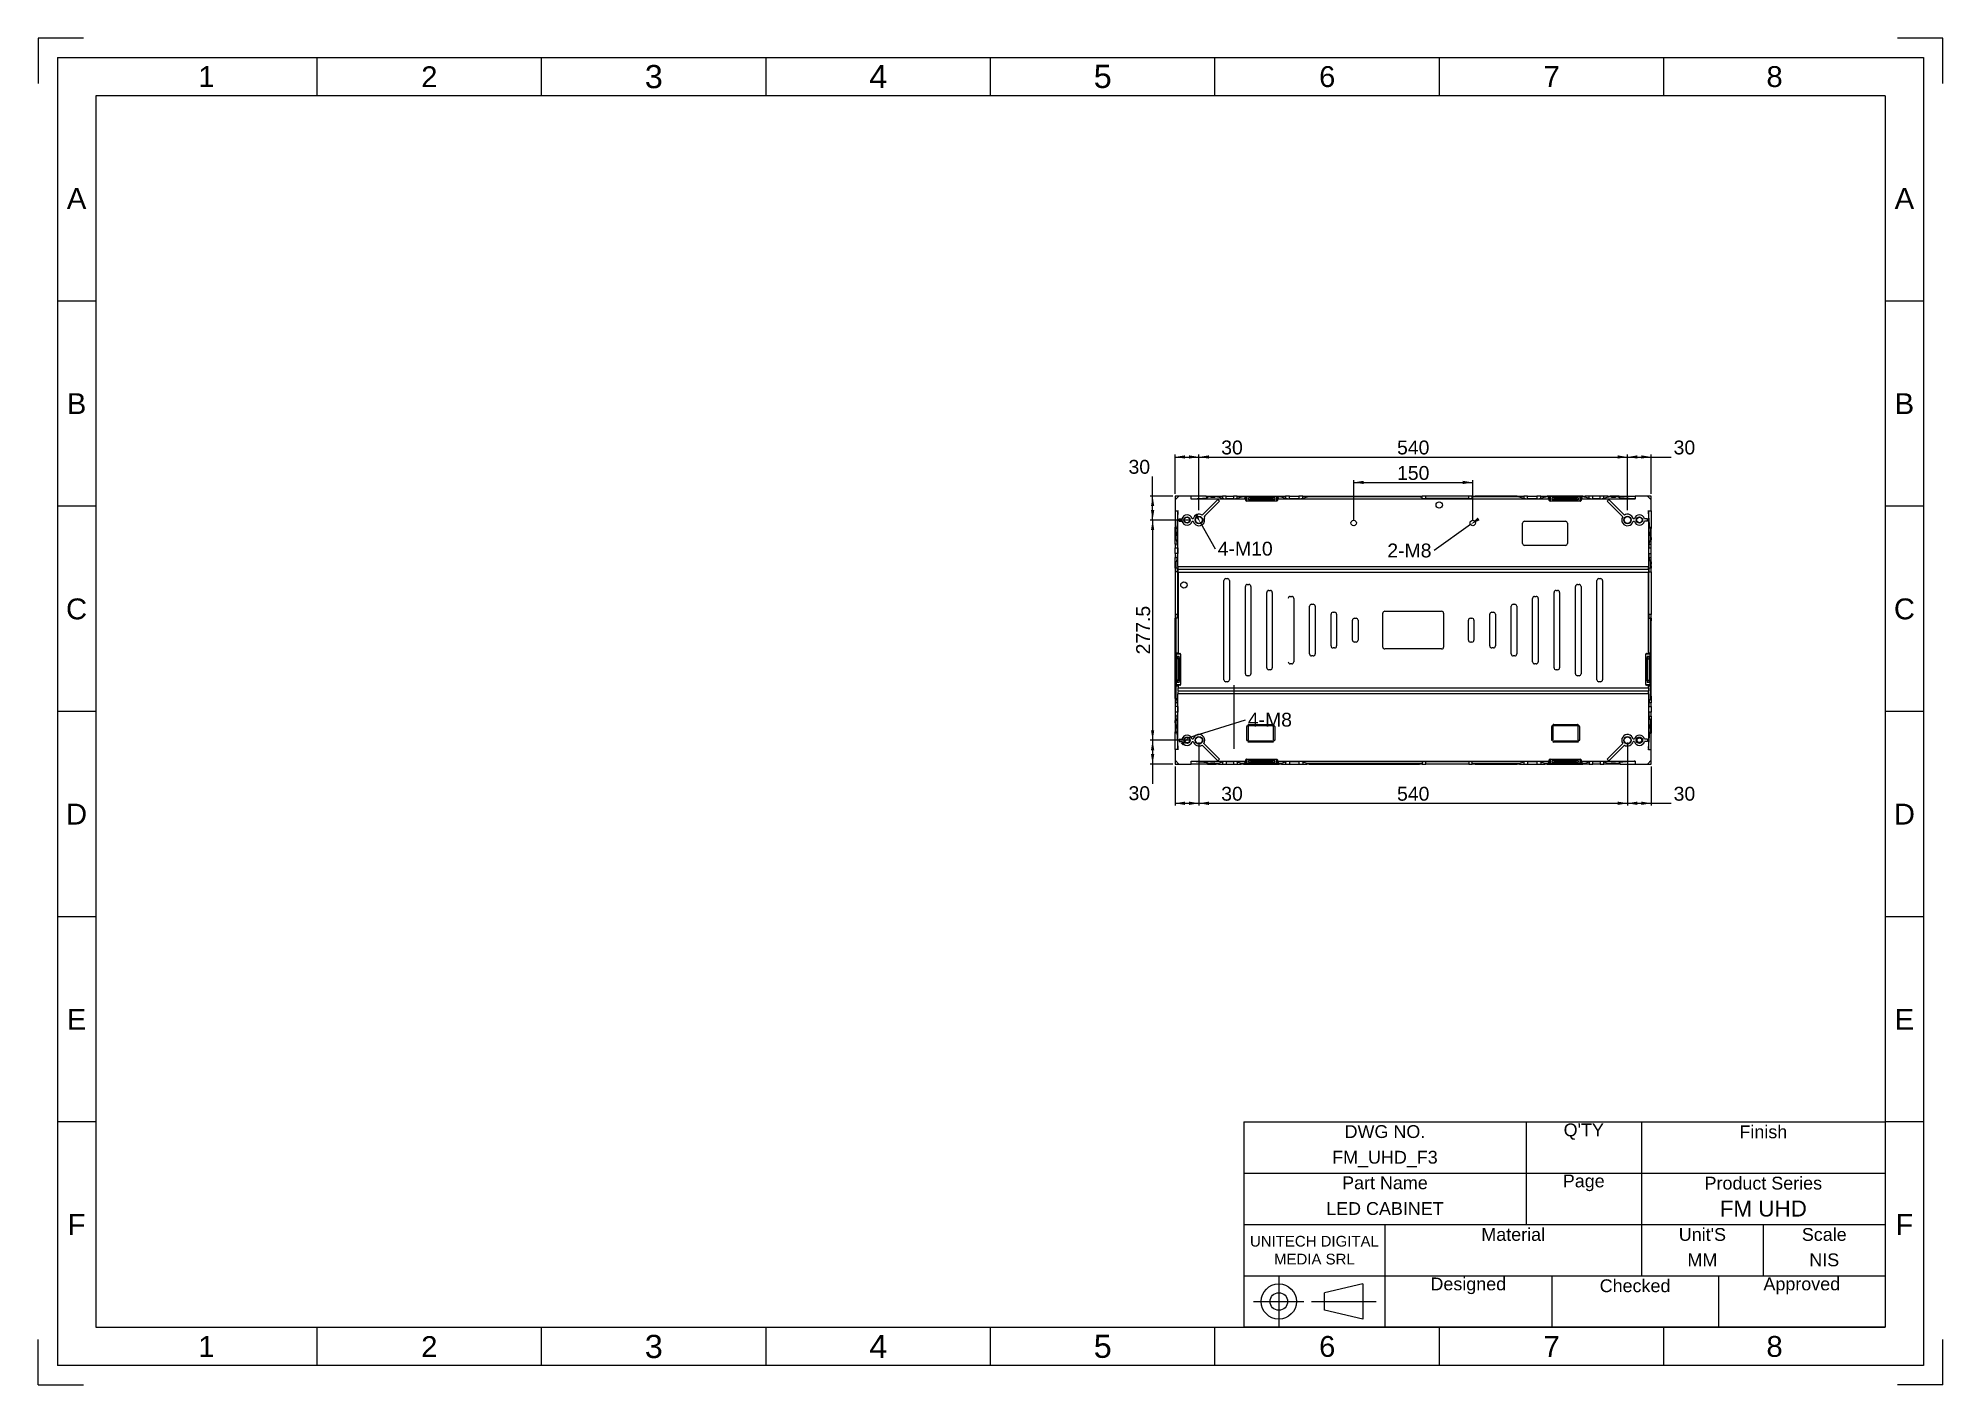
# Model space of a CAD drawing. Header units: millimetres. Extents: x 5415 to 7815, y 1596 to 3293.
import ezdxf
from ezdxf.enums import TextEntityAlignment as Align

# ---------------------------------------------------------------- set-up
doc = ezdxf.new("R2010")
doc.units = ezdxf.units.MM
doc.linetypes.add('CENTER', pattern=[50.8, 31.75, -6.35, 6.35, -6.35])
doc.layers.add('CENTERLINE', color=1, linetype='CENTER')
doc.styles.get("Standard").update_dxf_attribs({"font": 'arial.ttf'})
doc.dimstyles.new('UDM_1-5', dxfattribs={"dimscale": 5, "dimtxt": 3.5, "dimasz": 2.5, "dimexe": 0.6, "dimexo": 0.6, "dimtad": 1, "dimtoh": 1, "dimzin": 9, "dimdsep": 46, "dimtxsty": 'Standard', "dimcen": 0, "dimclrd": 2, "dimclre": 2, "dimclrt": 2, "dimadec": 0, "dimazin": 2, "dimtfac": 1, "dimtofl": 0, "dimtmove": 0, "dimatfit": 3, "dimfxl": 1, "dimarcsym": 0})

msp = doc.modelspace()

# ---------------------------------------------------------------- texts
for s, height, p in [('1', 26.286, (5627.217, 3244.446)), ('2', 26.286, (5908.025, 3244.446)), ('3', 29.206, (6190.853, 3244.446)), ('4', 29.206, (6473.682, 3244.446)), ('5', 29.206, (6756.51, 3244.446)), ('6', 26.286, (7039.338, 3244.446)), ('7', 26.286, (7322.166, 3244.446)), ('8', 26.286, (7602.975, 3244.446)), ('A', 26.286, (5463.581, 3090.911)), ('A', 26.286, (7766.611, 3090.911)), ('B', 26.286, (5463.581, 2832.325)), ('B', 26.286, (7766.611, 2832.325)), ('C', 26.286, (5463.581, 2573.739)), ('C', 26.286, (7766.611, 2573.739)), ('D', 26.286, (5463.581, 2315.153)), ('D', 26.286, (7766.611, 2315.153)), ('E', 26.286, (5463.581, 2056.567)), ('E', 26.286, (7766.611, 2056.567)), ('DWG NO.', 16.1616, (7112.065, 1915.153)), ("Q'TY", 16.1616, (7362.571, 1915.153)), ('Finish', 16.1616, (7588.833, 1915.153)), ('Part Name', 16.1616, (7112.065, 1850.507)), ('Page', 16.1616, (7362.571, 1850.507)), ('Product Series', 16.16162, (7588.833, 1850.507)), ('F', 26.286, (5463.581, 1797.982)), ('F', 26.286, (7766.611, 1797.982)), ('Material', 16.1616, (7273.682, 1785.86)), ("Unit'S", 16.1616, (7512.065, 1785.86)), ('Scale', 16.1616, (7665.601, 1785.86)), ('MM', 16.1616, (7512.065, 1753.537)), ('NIS', 16.1616, (7665.601, 1753.537)), ('Designed', 16.1616, (7217.116, 1721.214)), ('Checked', 16.1616, (7427.217, 1721.214)), ('Approved', 16.1616, (7637.318, 1721.214)), ('1', 26.286, (5627.217, 1644.446)), ('2', 26.286, (5908.025, 1644.446)), ('3', 29.206, (6190.853, 1644.446)), ('4', 29.206, (6473.682, 1644.446)), ('5', 29.206, (6756.51, 1644.446)), ('6', 26.286, (7039.338, 1644.446)), ('7', 26.286, (7322.166, 1644.446)), ('8', 26.286, (7602.975, 1644.446))]:
    msp.add_text(s, height=height).set_placement(p, align=Align.MIDDLE)
at = {"color": 7}
for s, height, p in [('FM_UHD_F3', 16.16, (7112.065, 1882.833)), ('LED CABINET', 16.16, (7112.065, 1818.187)), ('FM UHD', 20.2, (7588.833, 1818.187))]:
    msp.add_text(s, height=height, dxfattribs=at).set_placement(p, align=Align.MIDDLE_CENTER)
at = {"color": 7, "insert": (7023.202, 1765.65), "char_height": 13.5, "width": 170, "attachment_point": 5}
msp.add_mtext('UNITECH DIGITAL\\PMEDIA SRL', dxfattribs=at)

# ---------------------------------------------------------------- blocks, each defined once
blk = doc.blocks.new('*D1')
at = {"color": 2}
for p, q in [((6865.2, 2685.7), (6816.4, 2685.7)), ((6819.4, 2685.7), (6819.4, 2408.2)), ((6865.2, 2408.2), (6816.4, 2408.2))]:
    blk.add_line(p, q, dxfattribs=at)
for points in [[(6819.4, 2685.7), (6817.3, 2673.2), (6821.4, 2673.2)], [(6819.4, 2408.2), (6821.4, 2420.7), (6817.3, 2420.7)]]:
    blk.add_solid(points, dxfattribs=at)
at = {"color": 2, "insert": (6807.5, 2547), "char_height": 17.5, "attachment_point": 5, "rotation": 90}
blk.add_mtext('277.5', dxfattribs=at)
blk = doc.blocks.new('*D2')
at = {"color": 2}
for p, q in [((6865.2, 2408.2), (6816.4, 2408.2)), ((6819.4, 2408.2), (6819.4, 2378.2)), ((6844.7, 2378.2), (6816.4, 2378.2)), ((6819.4, 2378.2), (6819.4, 2353.2))]:
    blk.add_line(p, q, dxfattribs=at)
for points in [[(6819.4, 2408.2), (6817.3, 2395.7), (6821.4, 2395.7)], [(6819.4, 2378.2), (6821.4, 2390.7), (6817.3, 2390.7)]]:
    blk.add_solid(points, dxfattribs=at)
at = {"color": 2, "insert": (6802.6, 2341.4), "char_height": 17.5, "attachment_point": 5}
blk.add_mtext('30', dxfattribs=at)
blk = doc.blocks.new('*D3')
at = {"color": 2}
for p, q in [((6819.4, 2715.7), (6819.4, 2740.7)), ((6844.7, 2715.7), (6816.4, 2715.7)), ((6819.4, 2685.7), (6819.4, 2715.7)), ((6865.2, 2685.7), (6816.4, 2685.7))]:
    blk.add_line(p, q, dxfattribs=at)
for points in [[(6819.4, 2715.7), (6817.3, 2703.2), (6821.4, 2703.2)], [(6819.4, 2685.7), (6821.4, 2698.2), (6817.3, 2698.2)]]:
    blk.add_solid(points, dxfattribs=at)
at = {"color": 2, "insert": (6802.6, 2752.6), "char_height": 17.5, "attachment_point": 5}
blk.add_mtext('30', dxfattribs=at)
blk = doc.blocks.new('*D6')
at = {"color": 2}
for p, q in [((6847.7, 2718.7), (6847.7, 2768.1)), ((6847.7, 2765.1), (6877.7, 2765.1)), ((6877.7, 2698.2), (6877.7, 2768.1)), ((6877.7, 2765.1), (6902.7, 2765.1))]:
    blk.add_line(p, q, dxfattribs=at)
for points in [[(6847.7, 2765.1), (6860.2, 2763.1), (6860.2, 2767.2)], [(6877.7, 2765.1), (6865.2, 2767.2), (6865.2, 2763.1)]]:
    blk.add_solid(points, dxfattribs=at)
at = {"color": 2, "insert": (6919.4, 2777), "char_height": 17.5, "attachment_point": 5}
blk.add_mtext('30', dxfattribs=at)
blk = doc.blocks.new('*D21')
at = {"color": 2}
for p, q in [((6877.7, 2698.2), (6877.7, 2768.1)), ((6877.7, 2765.1), (7417.7, 2765.1)), ((7417.7, 2698.2), (7417.7, 2768.1))]:
    blk.add_line(p, q, dxfattribs=at)
for points in [[(6877.7, 2765.1), (6890.2, 2763.1), (6890.2, 2767.2)], [(7417.7, 2765.1), (7405.2, 2767.2), (7405.2, 2763.1)]]:
    blk.add_solid(points, dxfattribs=at)
at = {"color": 2, "insert": (7147.7, 2777), "char_height": 17.5, "attachment_point": 5}
blk.add_mtext('540', dxfattribs=at)
blk = doc.blocks.new('*D22')
at = {"color": 2}
for p, q in [((7417.7, 2698.2), (7417.7, 2768.1)), ((7417.7, 2765.1), (7447.7, 2765.1)), ((7447.7, 2718.7), (7447.7, 2768.1)), ((7447.7, 2765.1), (7472.7, 2765.1))]:
    blk.add_line(p, q, dxfattribs=at)
for points in [[(7417.7, 2765.1), (7430.2, 2763.1), (7430.2, 2767.2)], [(7447.7, 2765.1), (7435.2, 2767.2), (7435.2, 2763.1)]]:
    blk.add_solid(points, dxfattribs=at)
at = {"color": 2, "insert": (7489.4, 2777), "char_height": 17.5, "attachment_point": 5}
blk.add_mtext('30', dxfattribs=at)
blk = doc.blocks.new('*D23')
at = {"color": 2}
for p, q in [((6877.7, 2405.2), (6877.7, 2325.8)), ((6847.7, 2375.2), (6847.7, 2325.8)), ((6847.7, 2328.8), (6877.7, 2328.8)), ((6877.7, 2328.8), (6902.7, 2328.8))]:
    blk.add_line(p, q, dxfattribs=at)
for points in [[(6847.7, 2328.8), (6860.2, 2326.7), (6860.2, 2330.9)], [(6877.7, 2328.8), (6865.2, 2330.9), (6865.2, 2326.7)]]:
    blk.add_solid(points, dxfattribs=at)
at = {"color": 2, "insert": (6919.4, 2340.7), "char_height": 17.5, "attachment_point": 5}
blk.add_mtext('30', dxfattribs=at)
blk = doc.blocks.new('*D24')
at = {"color": 2}
for p, q in [((6877.7, 2405.2), (6877.7, 2325.8)), ((7417.7, 2405.2), (7417.7, 2325.8)), ((6877.7, 2328.8), (7417.7, 2328.8))]:
    blk.add_line(p, q, dxfattribs=at)
for points in [[(6877.7, 2328.8), (6890.2, 2326.7), (6890.2, 2330.9)], [(7417.7, 2328.8), (7405.2, 2330.9), (7405.2, 2326.7)]]:
    blk.add_solid(points, dxfattribs=at)
at = {"color": 2, "insert": (7147.7, 2340.7), "char_height": 17.5, "attachment_point": 5}
blk.add_mtext('540', dxfattribs=at)
blk = doc.blocks.new('*D25')
at = {"color": 2}
for p, q in [((7417.7, 2405.2), (7417.7, 2325.8)), ((7447.7, 2375.2), (7447.7, 2325.8)), ((7417.7, 2328.8), (7447.7, 2328.8)), ((7447.7, 2328.8), (7472.7, 2328.8))]:
    blk.add_line(p, q, dxfattribs=at)
for points in [[(7417.7, 2328.8), (7430.2, 2326.7), (7430.2, 2330.9)], [(7447.7, 2328.8), (7435.2, 2330.9), (7435.2, 2326.7)]]:
    blk.add_solid(points, dxfattribs=at)
at = {"color": 2, "insert": (7489.4, 2340.7), "char_height": 17.5, "attachment_point": 5}
blk.add_mtext('30', dxfattribs=at)
blk = doc.blocks.new('*D26')
at = {"color": 2}
blk.add_line((6865.1, 2411.8), (6936.2, 2434), dxfattribs=at)
blk.add_solid([(6865.1, 2411.8), (6854.7, 2404.4), (6857.7, 2401.5)], dxfattribs=at)
at = {"color": 2, "insert": (6967.1, 2434), "char_height": 17.5, "attachment_point": 5}
blk.add_mtext('4-M8', dxfattribs=at)
blk = doc.blocks.new('*D27')
at = {"color": 2}
blk.add_line((6879.7, 2682.1), (6898.2, 2649.5), dxfattribs=at)
blk.add_solid([(6879.7, 2682.1), (6875.4, 2694), (6871.8, 2692)], dxfattribs=at)
at = {"color": 2, "insert": (6936, 2649.5), "char_height": 17.5, "attachment_point": 5}
blk.add_mtext('4-M10', dxfattribs=at)
blk = doc.blocks.new('*D28')
at = {"color": 2}
for p, q in [((7072.7, 2685), (7072.7, 2736.1)), ((7222.7, 2685), (7222.7, 2736.1)), ((7072.7, 2733.1), (7222.7, 2733.1))]:
    blk.add_line(p, q, dxfattribs=at)
for points in [[(7072.7, 2733.1), (7085.2, 2731), (7085.2, 2735.1)], [(7222.7, 2733.1), (7210.2, 2735.1), (7210.2, 2731)]]:
    blk.add_solid(points, dxfattribs=at)
at = {"color": 2, "insert": (7147.7, 2744.9), "char_height": 17.5, "attachment_point": 5}
blk.add_mtext('150', dxfattribs=at)
blk = doc.blocks.new('*D32')
at = {"color": 2}
blk.add_line((7219.9, 2680), (7173.9, 2647.2), dxfattribs=at)
blk.add_solid([(7219.9, 2680), (7231.3, 2685.5), (7229, 2688.9)], dxfattribs=at)
at = {"color": 2, "insert": (7142.9, 2647.2), "char_height": 17.5, "attachment_point": 5}
blk.add_mtext('2-M8', dxfattribs=at)

# ---------------------------------------------------------------- dimensions: what is measured, and where the dimension line sits
for base, p1, p2, picture, middle in [((6877.691, 2765.148), (6847.691, 2715.733), (6877.691, 2695.182), '*D6', (6919.816, 2777.023)), ((7417.691, 2765.148), (6877.691, 2695.182), (7417.691, 2695.182), '*D21', (7147.691, 2777.023)), ((7447.691, 2765.148), (7417.691, 2695.182), (7447.691, 2715.733), '*D22', (7489.816, 2777.023)), ((6877.691, 2328.817), (6847.691, 2378.233), (6877.691, 2408.233), '*D23', (6919.816, 2340.692)), ((7417.691, 2328.817), (6877.691, 2408.233), (7417.691, 2408.233), '*D24', (7147.691, 2340.692)), ((7447.691, 2328.817), (7417.691, 2408.233), (7447.691, 2378.233), '*D25', (7489.816, 2340.692))]:
    dim = msp.add_linear_dim(base=base, p1=p1, p2=p2, dimstyle='UDM_1-5', override={"dimtmove": 1})
    dim.commit()
    dim.dimension.update_dxf_attribs({"geometry": picture, "text_midpoint": middle})
for base, p1, p2, picture, middle in [((6819.357, 2715.733), (6868.241, 2685.733), (6847.691, 2715.733), '*D3', (6802.232, 2752.608)), ((6819.357, 2378.233), (6868.241, 2408.233), (6847.691, 2378.233), '*D2', (6802.232, 2341.358))]:
    dim = msp.add_linear_dim(base=base, p1=p1, p2=p2, angle=90, dimstyle='UDM_1-5', override={"dimtmove": 1})
    dim.commit()
    dim.dimension.update_dxf_attribs({"geometry": picture, "text_midpoint": middle})
dim = msp.add_linear_dim(base=(7222.691, 2733.051), p1=(7072.691, 2681.983), p2=(7222.691, 2681.983), dimstyle='UDM_1-5')
dim.commit()
dim.dimension.update_dxf_attribs({"geometry": '*D28', "text_midpoint": (7147.691, 2744.926)})
dim = msp.add_diameter_dim_2p(p1=(6875.636, 2689.357), p2=(6879.746, 2682.108), text='4-M10', dimstyle='UDM_1-5')
dim.commit()
dim.dimension.update_dxf_attribs({"geometry": '*D27', "text_midpoint": (6939.869, 2649.488)})
dim = msp.add_radius_dim(center=(7222.691, 2681.983), mpoint=(7219.905, 2680.034), text='2-M8', dimstyle='UDM_1-5')
dim.commit()
dim.dimension.update_dxf_attribs({"geometry": '*D32', "text_midpoint": (7142.917, 2647.225), "dimtype": 164})
dim = msp.add_linear_dim(base=(6819.357, 2408.233), p1=(6868.241, 2685.733), p2=(6868.241, 2408.233), angle=90, dimstyle='UDM_1-5')
dim.commit()
dim.dimension.update_dxf_attribs({"geometry": '*D1', "text_midpoint": (6807.482, 2546.983)})
dim = msp.add_diameter_dim_2p(p1=(6859.036, 2405.771), p2=(6865.054, 2411.773), text='4-M8', dimstyle='UDM_1-5')
dim.commit()
dim.dimension.update_dxf_attribs({"geometry": '*D26', "text_midpoint": (6967.145, 2433.983), "dimtype": 163})

# ---------------------------------------------------------------- linework, layer by layer
for p, q in [((5415.096, 3292.931), (5415.096, 3235.788)), ((5472.239, 3292.931), (5415.096, 3292.931)), ((7815.096, 3292.931), (7757.953, 3292.931)), ((7815.096, 3235.788), (7815.096, 3292.931)), ((5439.338, 3268.689), (5439.338, 1620.204)), ((5439.338, 3268.689), (7790.853, 3268.689)), ((5766.611, 3220.204), (5766.611, 3268.689)), ((6049.439, 3220.204), (6049.439, 3268.689)), ((6332.267, 3220.204), (6332.267, 3268.689)), ((6615.096, 3220.204), (6615.096, 3268.689)), ((6897.924, 3220.204), (6897.924, 3268.689)), ((7180.752, 3220.204), (7180.752, 3268.689)), ((7463.581, 3220.204), (7463.581, 3268.689)), ((7790.853, 3268.689), (7790.853, 1620.204)), ((7742.368, 3220.204), (5487.823, 3220.204)), ((5487.823, 3220.204), (5487.823, 1668.689)), ((7742.368, 3220.204), (7742.368, 1668.689)), ((5487.823, 2961.618), (5439.338, 2961.618)), ((7790.853, 2961.618), (7742.368, 2961.618)), ((5487.823, 2703.032), (5439.338, 2703.032)), ((7790.853, 2703.032), (7742.368, 2703.032)), ((5487.823, 2444.446), (5439.338, 2444.446)), ((7790.853, 2444.446), (7742.368, 2444.446)), ((5487.823, 2185.86), (5439.338, 2185.86)), ((7790.853, 2185.86), (7742.368, 2185.86)), ((7742.368, 1991.921), (7742.368, 1668.689)), ((5487.823, 1927.274), (5439.338, 1927.274)), ((6934.288, 1927.274), (6934.288, 1668.689)), ((6934.288, 1927.274), (7742.368, 1927.274)), ((7289.843, 1927.274), (7289.843, 1797.982)), ((7435.298, 1927.274), (7435.298, 1733.335)), ((7790.853, 1927.274), (7742.368, 1927.274)), ((6934.288, 1862.628), (7742.368, 1862.628)), ((6934.288, 1862.628), (6934.288, 1668.689)), ((6934.288, 1797.982), (7742.368, 1797.982)), ((7112.065, 1797.982), (7112.065, 1733.335)), ((7588.833, 1797.982), (7588.833, 1733.335)), ((6934.288, 1733.335), (7742.368, 1733.335)), ((7112.065, 1733.335), (7112.065, 1668.689)), ((7322.166, 1733.335), (7322.166, 1668.689)), ((7532.267, 1733.335), (7532.267, 1668.689)), ((7084.132, 1723.183), (7035.8, 1712.097)), ((7035.8, 1689.926), (7035.8, 1712.097)), ((7084.132, 1723.183), (7084.132, 1678.841)), ((7084.132, 1678.841), (7035.8, 1689.926)), ((5487.823, 1668.689), (7742.368, 1668.689)), ((5766.611, 1620.204), (5766.611, 1668.689)), ((6049.439, 1620.204), (6049.439, 1668.689)), ((6332.267, 1620.204), (6332.267, 1668.689)), ((6615.096, 1620.204), (6615.096, 1668.689)), ((6897.924, 1620.204), (6897.924, 1668.689)), ((7742.368, 1668.689), (6934.288, 1668.689)), ((7180.752, 1620.204), (7180.752, 1668.689)), ((7463.581, 1620.204), (7463.581, 1668.689)), ((5415.096, 1595.961), (5415.096, 1653.104)), ((7815.096, 1595.961), (7815.096, 1653.104)), ((7790.853, 1620.204), (5439.338, 1620.204)), ((5415.096, 1595.961), (5472.239, 1595.961)), ((7815.096, 1595.961), (7757.953, 1595.961))]:
    msp.add_line(p, q)
at = {"color": 7, "linetype": 'Continuous', "lineweight": 25}
for p, q in [((6852.391, 2715.733), (6847.691, 2711.033)), ((6852.391, 2715.733), (6847.691, 2715.733)), ((6847.691, 2715.733), (6847.691, 2711.033)), ((6868.035, 2715.733), (6852.391, 2715.733)), ((6868.035, 2712.233), (6867.864, 2712.233)), ((6867.864, 2712.134), (6867.864, 2712.233)), ((6868.513, 2712.233), (6867.864, 2712.134)), ((6935.691, 2712.134), (6867.864, 2712.134)), ((6868.035, 2712.233), (6868.035, 2715.733)), ((6886.833, 2715.733), (6868.035, 2715.733)), ((6868.035, 2712.233), (6869.325, 2712.233)), ((6869.325, 2712.233), (6888.341, 2713.683)), ((6886.833, 2715.733), (6888.341, 2715.733)), ((6888.341, 2713.733), (6886.833, 2715.733)), ((6888.341, 2715.733), (6888.341, 2714.733)), ((6888.341, 2715.733), (6899.389, 2715.733)), ((6888.341, 2714.733), (6888.341, 2713.733)), ((6899.389, 2714.733), (6888.341, 2714.733)), ((6888.341, 2713.683), (6888.341, 2713.733)), ((6899.389, 2715.733), (6899.389, 2714.733)), ((6899.389, 2715.733), (6902.287, 2715.733)), ((6902.287, 2715.733), (6902.287, 2714.538)), ((6902.287, 2715.733), (6907.397, 2715.733)), ((6907.397, 2712.87), (6902.287, 2714.538)), ((6907.397, 2715.733), (6907.397, 2712.87)), ((6912.226, 2715.733), (6907.397, 2715.733)), ((6912.226, 2712.545), (6912.226, 2715.733)), ((6912.226, 2715.733), (6921.155, 2715.733)), ((6921.155, 2712.545), (6912.226, 2712.545)), ((6921.155, 2715.733), (6921.155, 2712.545)), ((6925.985, 2715.733), (6921.155, 2715.733)), ((6925.985, 2712.87), (6925.985, 2715.733)), ((6925.985, 2715.733), (6931.095, 2715.733)), ((6931.095, 2714.538), (6925.985, 2712.87)), ((6931.095, 2715.733), (6931.095, 2714.538)), ((6931.095, 2715.733), (6933.993, 2715.733)), ((6933.993, 2715.733), (6933.993, 2714.733)), ((6933.993, 2715.733), (6978.889, 2715.733)), ((6937.568, 2714.733), (6933.993, 2714.733)), ((6935.691, 2712.134), (6935.691, 2712.736)), ((6975.814, 2714.733), (6937.568, 2714.733)), ((6937.691, 2714.725), (6937.691, 2709.496)), ((6940.191, 2711.29), (6940.191, 2713.294)), ((6943.191, 2713.817), (6970.191, 2713.817)), ((6943.191, 2711.817), (6943.191, 2713.817)), ((6970.191, 2711.817), (6970.191, 2713.817)), ((6973.191, 2713.294), (6973.191, 2711.29)), ((6975.691, 2709.496), (6975.691, 2714.725)), ((6978.889, 2714.733), (6975.814, 2714.733)), ((6977.691, 2712.736), (6977.691, 2712.134)), ((7318.191, 2712.134), (6977.691, 2712.134)), ((6978.889, 2715.733), (6978.889, 2714.733)), ((6978.889, 2715.733), (6981.787, 2715.733)), ((6981.787, 2715.733), (6981.787, 2714.538)), ((6981.787, 2715.733), (6986.897, 2715.733)), ((6986.897, 2712.87), (6981.787, 2714.538)), ((6986.897, 2715.733), (6986.897, 2712.87)), ((6991.726, 2715.733), (6986.897, 2715.733)), ((6991.726, 2712.545), (6991.726, 2715.733)), ((6991.726, 2715.733), (7003.655, 2715.733)), ((7003.655, 2712.545), (6991.726, 2712.545)), ((7003.655, 2715.733), (7003.655, 2712.545)), ((7008.485, 2715.733), (7003.655, 2715.733)), ((7008.485, 2712.87), (7008.485, 2715.733)), ((7008.485, 2715.733), (7013.595, 2715.733)), ((7013.595, 2714.538), (7008.485, 2712.87)), ((7013.595, 2715.733), (7013.595, 2714.538)), ((7013.595, 2715.733), (7016.493, 2715.733)), ((7016.493, 2715.733), (7016.493, 2714.733)), ((7016.493, 2715.733), (7155.691, 2715.733)), ((7155.691, 2714.733), (7016.493, 2714.733)), ((7155.691, 2715.733), (7155.691, 2714.733)), ((7155.691, 2715.733), (7159.191, 2715.733)), ((7159.191, 2713.092), (7159.191, 2715.733)), ((7163.691, 2715.733), (7159.191, 2715.733)), ((7163.691, 2712.698), (7163.691, 2715.733)), ((7217.691, 2715.733), (7163.691, 2715.733)), ((7217.691, 2712.698), (7163.691, 2712.698)), ((7217.691, 2712.698), (7217.691, 2715.733)), ((7222.191, 2715.733), (7217.691, 2715.733)), ((7222.191, 2713.092), (7222.191, 2715.733)), ((7222.191, 2715.733), (7225.691, 2715.733)), ((7225.691, 2715.733), (7225.691, 2714.733)), ((7278.889, 2715.733), (7225.691, 2715.733)), ((7278.889, 2714.733), (7225.691, 2714.733)), ((7278.889, 2714.733), (7278.889, 2715.733)), ((7278.889, 2715.733), (7281.787, 2715.733)), ((7281.787, 2715.733), (7281.787, 2714.538)), ((7281.787, 2715.733), (7286.897, 2715.733)), ((7286.897, 2712.87), (7281.787, 2714.538)), ((7286.897, 2715.733), (7286.897, 2712.87)), ((7291.726, 2715.733), (7286.897, 2715.733)), ((7291.726, 2712.545), (7291.726, 2715.733)), ((7291.726, 2715.733), (7303.655, 2715.733)), ((7303.655, 2712.545), (7291.726, 2712.545)), ((7303.655, 2715.733), (7303.655, 2712.545)), ((7308.485, 2715.733), (7303.655, 2715.733)), ((7308.485, 2712.87), (7308.485, 2715.733)), ((7308.485, 2715.733), (7313.595, 2715.733)), ((7313.595, 2714.538), (7308.485, 2712.87)), ((7313.595, 2715.733), (7313.595, 2714.538)), ((7313.595, 2715.733), (7316.493, 2715.733)), ((7316.493, 2715.733), (7316.493, 2714.733)), ((7361.389, 2715.733), (7316.493, 2715.733)), ((7320.068, 2714.733), (7316.493, 2714.733)), ((7318.191, 2712.134), (7318.191, 2712.736)), ((7358.314, 2714.733), (7320.068, 2714.733)), ((7320.191, 2714.725), (7320.191, 2709.496)), ((7322.691, 2711.29), (7322.691, 2713.294)), ((7325.691, 2713.817), (7352.691, 2713.817)), ((7325.691, 2711.817), (7325.691, 2713.817)), ((7352.691, 2711.817), (7352.691, 2713.817)), ((7355.691, 2713.294), (7355.691, 2711.29)), ((7358.191, 2709.496), (7358.191, 2714.725)), ((7361.389, 2714.733), (7358.314, 2714.733)), ((7360.191, 2712.736), (7360.191, 2712.134)), ((7427.518, 2712.134), (7360.191, 2712.134)), ((7361.389, 2714.733), (7361.389, 2715.733)), ((7361.389, 2715.733), (7364.287, 2715.733)), ((7364.287, 2715.733), (7364.287, 2714.538)), ((7369.397, 2715.733), (7364.287, 2715.733)), ((7369.397, 2712.87), (7364.287, 2714.538)), ((7369.397, 2712.87), (7369.397, 2715.733)), ((7374.226, 2715.733), (7369.397, 2715.733)), ((7374.226, 2712.545), (7374.226, 2715.733)), ((7383.155, 2715.733), (7374.226, 2715.733)), ((7383.155, 2712.545), (7374.226, 2712.545)), ((7383.155, 2712.545), (7383.155, 2715.733)), ((7387.985, 2715.733), (7383.155, 2715.733)), ((7387.985, 2712.87), (7387.985, 2715.733)), ((7393.095, 2715.733), (7387.985, 2715.733)), ((7393.095, 2714.538), (7387.985, 2712.87)), ((7393.095, 2714.538), (7393.095, 2715.733)), ((7393.095, 2715.733), (7395.993, 2715.733)), ((7395.993, 2715.733), (7395.993, 2714.733)), ((7407.041, 2715.733), (7395.993, 2715.733)), ((7407.041, 2714.733), (7395.993, 2714.733)), ((7407.041, 2715.733), (7408.548, 2715.733)), ((7407.041, 2713.733), (7408.548, 2715.733)), ((7407.041, 2714.733), (7407.041, 2715.733)), ((7407.041, 2713.733), (7407.041, 2714.733)), ((7407.041, 2713.683), (7407.041, 2713.733)), ((7426.056, 2712.233), (7407.041, 2713.683)), ((7408.548, 2715.733), (7427.347, 2715.733)), ((7427.347, 2712.233), (7426.056, 2712.233)), ((7427.518, 2712.134), (7426.868, 2712.233)), ((7427.347, 2715.733), (7427.347, 2712.233)), ((7442.991, 2715.733), (7427.347, 2715.733)), ((7427.518, 2712.233), (7427.347, 2712.233)), ((7427.518, 2712.134), (7427.518, 2712.233)), ((7447.691, 2711.033), (7442.991, 2715.733)), ((7447.691, 2715.733), (7442.991, 2715.733)), ((7447.691, 2711.033), (7447.691, 2715.733)), ((6847.691, 2711.033), (6847.691, 2697.487)), ((6847.691, 2697.487), (6851.191, 2697.487)), ((6847.691, 2697.487), (6847.691, 2676.652)), ((6851.191, 2696.063), (6849.741, 2675.083)), ((6851.289, 2697.693), (6851.191, 2697.044)), ((6851.191, 2697.693), (6851.289, 2697.693)), ((6851.191, 2697.487), (6851.191, 2697.693)), ((6851.191, 2696.063), (6851.191, 2697.487)), ((6851.289, 2627.25), (6851.289, 2697.693)), ((6881.646, 2691.809), (6901.379, 2711.542)), ((6885.263, 2691.184), (6903.5, 2709.421)), ((6901.379, 2711.542), (6903.5, 2709.421)), ((6936.691, 2711.13), (6936.691, 2711.74)), ((6936.691, 2710.511), (6936.691, 2711.13)), ((6975.691, 2709.496), (6937.691, 2709.496)), ((6970.191, 2711.817), (6943.191, 2711.817)), ((6970.191, 2710.767), (6943.191, 2710.767)), ((6976.691, 2711.74), (6976.691, 2711.13)), ((6976.691, 2711.13), (6976.691, 2710.511)), ((7319.191, 2711.13), (7319.191, 2711.74)), ((7319.191, 2710.511), (7319.191, 2711.13)), ((7358.191, 2709.496), (7320.191, 2709.496)), ((7352.691, 2711.817), (7325.691, 2711.817)), ((7352.691, 2710.767), (7325.691, 2710.767)), ((7359.191, 2711.74), (7359.191, 2711.13)), ((7359.191, 2711.13), (7359.191, 2710.511)), ((7394.003, 2711.542), (7391.881, 2709.421)), ((7411.615, 2689.687), (7391.881, 2709.421)), ((7413.736, 2691.809), (7394.003, 2711.542)), ((7444.092, 2697.693), (7444.092, 2627.25)), ((7444.191, 2697.044), (7444.092, 2697.693)), ((7444.092, 2697.693), (7444.191, 2697.693)), ((7444.191, 2697.693), (7444.191, 2697.487)), ((7444.191, 2697.487), (7447.691, 2697.487)), ((7444.191, 2696.063), (7444.191, 2697.487)), ((7445.641, 2675.083), (7444.191, 2696.063)), ((7447.691, 2697.487), (7447.691, 2711.033)), ((7447.691, 2697.487), (7447.691, 2676.652)), ((6847.691, 2675.083), (6847.691, 2676.652)), ((6847.691, 2676.652), (6849.691, 2675.083)), ((6847.691, 2675.083), (6848.691, 2675.083)), ((6847.691, 2663.785), (6847.691, 2675.083)), ((6848.691, 2675.083), (6848.691, 2663.785)), ((6849.691, 2675.083), (6848.691, 2675.083)), ((6849.691, 2675.083), (6849.741, 2675.083)), ((6852.691, 2684.233), (6852.691, 2687.233)), ((6852.691, 2687.233), (6856.366, 2687.233)), ((6852.691, 2684.233), (6856.366, 2684.233)), ((6870.598, 2687.233), (6869.015, 2687.233)), ((6869.015, 2684.233), (6870.598, 2684.233)), ((7285.441, 2656.133), (7285.441, 2681.833)), ((7287.841, 2684.233), (7339.541, 2684.233)), ((7341.941, 2681.833), (7341.941, 2656.133)), ((7426.366, 2687.233), (7424.784, 2687.233)), ((7424.784, 2684.233), (7426.366, 2684.233)), ((7442.691, 2687.233), (7439.015, 2687.233)), ((7442.691, 2684.233), (7439.015, 2684.233)), ((7442.691, 2684.233), (7442.691, 2687.233)), ((7445.691, 2675.083), (7445.641, 2675.083)), ((7447.691, 2676.652), (7445.691, 2675.083)), ((7446.691, 2675.083), (7445.691, 2675.083)), ((7446.691, 2663.785), (7446.691, 2675.083)), ((7446.691, 2675.083), (7447.691, 2675.083)), ((7447.691, 2676.652), (7447.691, 2675.083)), ((7447.691, 2663.785), (7447.691, 2675.083)), ((6847.691, 2663.785), (6848.691, 2663.785)), ((6847.691, 2660.887), (6847.691, 2663.785)), ((6847.691, 2660.887), (6848.885, 2660.887)), ((6847.691, 2655.375), (6847.691, 2660.887)), ((6850.685, 2655.375), (6847.691, 2655.375)), ((6847.691, 2655.375), (6847.691, 2650.545)), ((6847.691, 2650.545), (6851.009, 2650.545)), ((6847.691, 2643.42), (6847.691, 2650.545)), ((6851.009, 2643.42), (6847.691, 2643.42)), ((6847.691, 2643.42), (6847.691, 2638.59)), ((6848.885, 2660.887), (6850.685, 2655.375)), ((6851.009, 2650.545), (6851.009, 2643.42)), ((7339.541, 2653.733), (7287.841, 2653.733)), ((7444.372, 2643.42), (7444.372, 2650.545)), ((7444.372, 2650.545), (7447.691, 2650.545)), ((7444.372, 2643.42), (7447.691, 2643.42)), ((7444.697, 2655.375), (7446.496, 2660.887)), ((7444.697, 2655.375), (7447.691, 2655.375)), ((7447.691, 2660.887), (7446.496, 2660.887)), ((7446.691, 2663.785), (7447.691, 2663.785)), ((7447.691, 2663.785), (7447.691, 2660.887)), ((7447.691, 2655.375), (7447.691, 2660.887)), ((7447.691, 2650.545), (7447.691, 2655.375)), ((7447.691, 2643.42), (7447.691, 2650.545)), ((7447.691, 2638.59), (7447.691, 2643.42)), ((6847.691, 2638.59), (6850.685, 2638.59)), ((6847.691, 2633.078), (6847.691, 2638.59)), ((6847.691, 2633.078), (6848.885, 2633.078)), ((6847.691, 2630.181), (6847.691, 2633.078)), ((6847.691, 2630.181), (6848.691, 2630.181)), ((6847.691, 2628.608), (6847.691, 2630.181)), ((6847.691, 2628.608), (6848.691, 2628.608)), ((6847.691, 2625.108), (6847.691, 2628.608)), ((6850.331, 2625.108), (6847.691, 2625.108)), ((6847.691, 2625.108), (6847.691, 2620.608)), ((6850.725, 2620.608), (6847.691, 2620.608)), ((6847.691, 2620.608), (6847.691, 2566.608)), ((6848.691, 2630.181), (6848.691, 2628.608)), ((6850.685, 2638.59), (6848.885, 2633.078)), ((6850.725, 2620.608), (6850.725, 2566.608)), ((6851.289, 2627.25), (7444.092, 2627.25)), ((7444.025, 2623.337), (6851.357, 2623.337)), ((7443.961, 2619.651), (6851.42, 2619.651)), ((6851.42, 2619.651), (6851.42, 2518.483)), ((7443.961, 2518.483), (7443.961, 2619.651)), ((7444.657, 2566.608), (7444.657, 2620.608)), ((7444.657, 2620.608), (7447.691, 2620.608)), ((7446.496, 2633.078), (7444.697, 2638.59)), ((7444.697, 2638.59), (7447.691, 2638.59)), ((7447.691, 2625.108), (7445.05, 2625.108)), ((7446.496, 2633.078), (7447.691, 2633.078)), ((7446.691, 2628.108), (7446.691, 2630.181)), ((7447.691, 2630.181), (7446.691, 2630.181)), ((7446.691, 2628.108), (7447.691, 2628.108)), ((7447.691, 2633.078), (7447.691, 2638.59)), ((7447.691, 2633.078), (7447.691, 2630.181)), ((7447.691, 2628.108), (7447.691, 2630.181)), ((7447.691, 2628.108), (7447.691, 2625.108)), ((7447.691, 2620.608), (7447.691, 2625.108)), ((7447.691, 2620.608), (7447.691, 2566.608)), ((6909.191, 2484.483), (6909.191, 2609.483)), ((6911.691, 2611.983), (6913.691, 2611.983)), ((6916.191, 2609.483), (6916.191, 2484.483)), ((6936.191, 2491.983), (6936.191, 2601.983)), ((6938.691, 2604.483), (6940.691, 2604.483)), ((6943.191, 2601.983), (6943.191, 2491.983)), ((6963.191, 2499.483), (6963.191, 2594.483)), ((6965.691, 2596.983), (6967.691, 2596.983)), ((6970.191, 2594.483), (6970.191, 2499.483)), ((7325.191, 2499.483), (7325.191, 2594.483)), ((7327.691, 2596.983), (7329.691, 2596.983)), ((7332.191, 2594.483), (7332.191, 2499.483)), ((7352.191, 2491.983), (7352.191, 2601.983)), ((7354.691, 2604.483), (7356.691, 2604.483)), ((7359.191, 2601.983), (7359.191, 2491.983)), ((7379.191, 2484.483), (7379.191, 2609.483)), ((7381.691, 2611.983), (7383.691, 2611.983)), ((7386.191, 2609.483), (7386.191, 2484.483)), ((6992.691, 2589.483), (6994.691, 2589.483)), ((6997.191, 2586.983), (6997.191, 2506.983)), ((7017.191, 2516.983), (7017.191, 2576.983)), ((7019.691, 2579.483), (7021.691, 2579.483)), ((7024.191, 2576.983), (7024.191, 2516.983)), ((7046.691, 2569.483), (7048.691, 2569.483)), ((7109.441, 2525.633), (7109.441, 2568.333)), ((7111.841, 2570.733), (7183.541, 2570.733)), ((7185.941, 2568.333), (7185.941, 2525.633)), ((7246.691, 2569.483), (7248.691, 2569.483)), ((7271.191, 2516.983), (7271.191, 2576.983)), ((7273.691, 2579.483), (7275.691, 2579.483)), ((7278.191, 2576.983), (7278.191, 2516.983)), ((7298.191, 2506.983), (7298.191, 2586.983)), ((7300.691, 2589.483), (7302.691, 2589.483)), ((7305.191, 2586.983), (7305.191, 2506.983)), ((6850.725, 2566.608), (6847.691, 2566.608)), ((6847.691, 2566.608), (6847.691, 2562.108)), ((6850.331, 2562.108), (6847.691, 2562.108)), ((6847.691, 2558.608), (6847.691, 2562.108)), ((6847.691, 2558.608), (6848.691, 2558.608)), ((6847.691, 2463.785), (6847.691, 2558.608)), ((6848.691, 2558.608), (6848.691, 2518.483)), ((7044.191, 2526.983), (7044.191, 2566.983)), ((7051.191, 2566.983), (7051.191, 2526.983)), ((7071.191, 2534.483), (7071.191, 2559.483)), ((7073.691, 2561.983), (7075.691, 2561.983)), ((7078.191, 2559.483), (7078.191, 2534.483)), ((7217.191, 2534.483), (7217.191, 2559.483)), ((7219.691, 2561.983), (7221.691, 2561.983)), ((7224.191, 2559.483), (7224.191, 2534.483)), ((7244.191, 2526.983), (7244.191, 2566.983)), ((7251.191, 2566.983), (7251.191, 2526.983)), ((7447.691, 2566.608), (7444.657, 2566.608)), ((7445.05, 2562.108), (7447.691, 2562.108)), ((7446.691, 2518.483), (7446.691, 2558.608)), ((7447.691, 2558.608), (7446.691, 2558.608)), ((7447.691, 2562.108), (7447.691, 2566.608)), ((7447.691, 2562.108), (7447.691, 2558.608)), ((7447.691, 2463.785), (7447.691, 2558.608)), ((7048.691, 2524.483), (7046.691, 2524.483)), ((7075.691, 2531.983), (7073.691, 2531.983)), ((7183.541, 2523.233), (7111.841, 2523.233)), ((7221.691, 2531.983), (7219.691, 2531.983)), ((7248.691, 2524.483), (7246.691, 2524.483)), ((6848.691, 2518.483), (6851.42, 2518.483)), ((6848.938, 2517.825), (6851.191, 2517.483)), ((6849.191, 2517.157), (6849.191, 2477.808)), ((6850.106, 2483.983), (6850.106, 2510.983)), ((6852.106, 2510.983), (6850.106, 2510.983)), ((6850.629, 2513.983), (6852.633, 2513.983)), ((6851.191, 2517.483), (6852.424, 2517.483)), ((6852.106, 2510.983), (6852.106, 2483.983)), ((6854.692, 2516.483), (6852.176, 2516.483)), ((6852.424, 2517.483), (6853.677, 2517.483)), ((6853.156, 2510.983), (6853.156, 2483.983)), ((6854.692, 2516.483), (6854.692, 2478.483)), ((6967.691, 2496.983), (6965.691, 2496.983)), ((6994.691, 2504.483), (6992.691, 2504.483)), ((7021.691, 2514.483), (7019.691, 2514.483)), ((7275.691, 2514.483), (7273.691, 2514.483)), ((7302.691, 2504.483), (7300.691, 2504.483)), ((7329.691, 2496.983), (7327.691, 2496.983)), ((7443.206, 2516.483), (7440.689, 2516.483)), ((7440.689, 2478.483), (7440.689, 2516.483)), ((7441.705, 2517.483), (7442.957, 2517.483)), ((7442.225, 2483.983), (7442.225, 2510.983)), ((7442.748, 2513.983), (7444.753, 2513.983)), ((7442.957, 2517.483), (7444.191, 2517.483)), ((7443.276, 2510.983), (7445.276, 2510.983)), ((7443.276, 2483.983), (7443.276, 2510.983)), ((7443.961, 2518.483), (7446.691, 2518.483)), ((7444.191, 2517.483), (7446.444, 2517.825)), ((7445.276, 2510.983), (7445.276, 2483.983)), ((7446.191, 2477.808), (7446.191, 2517.157)), ((6851.42, 2476.483), (6848.691, 2476.483)), ((6848.691, 2476.483), (6848.691, 2463.785)), ((6851.191, 2477.483), (6848.938, 2477.14)), ((6852.106, 2483.983), (6850.106, 2483.983)), ((6852.633, 2480.983), (6850.629, 2480.983)), ((6852.424, 2477.483), (6851.191, 2477.483)), ((6851.42, 2476.483), (6851.42, 2474.314)), ((6851.42, 2474.314), (7443.961, 2474.314)), ((6852.176, 2478.483), (6854.692, 2478.483)), ((6853.677, 2477.483), (6852.424, 2477.483)), ((6913.691, 2481.983), (6911.691, 2481.983)), ((6922.133, 2397.423), (6922.133, 2477.423)), ((6940.691, 2489.483), (6938.691, 2489.483)), ((7356.691, 2489.483), (7354.691, 2489.483)), ((7383.691, 2481.983), (7381.691, 2481.983)), ((7440.689, 2478.483), (7443.206, 2478.483)), ((7442.957, 2477.483), (7441.705, 2477.483)), ((7444.753, 2480.983), (7442.748, 2480.983)), ((7444.191, 2477.483), (7442.957, 2477.483)), ((7443.276, 2483.983), (7445.276, 2483.983)), ((7446.691, 2476.483), (7443.961, 2476.483)), ((7443.961, 2474.314), (7443.961, 2476.483)), ((7446.444, 2477.14), (7444.191, 2477.483)), ((7446.691, 2463.785), (7446.691, 2476.483)), ((6847.691, 2463.785), (6848.691, 2463.785)), ((6847.691, 2460.887), (6847.691, 2463.785)), ((6848.885, 2460.887), (6847.691, 2460.887)), ((6847.691, 2460.887), (6847.691, 2455.375)), ((6850.685, 2455.375), (6847.691, 2455.375)), ((6847.691, 2455.375), (6847.691, 2450.545)), ((6851.009, 2450.545), (6847.691, 2450.545)), ((6847.691, 2450.545), (6847.691, 2443.42)), ((6848.885, 2460.887), (6850.685, 2455.375)), ((6851.009, 2450.545), (6851.009, 2443.42)), ((6851.289, 2396.272), (6851.289, 2466.715)), ((7444.092, 2466.715), (6851.289, 2466.715)), ((6851.357, 2470.628), (7444.025, 2470.628)), ((7444.092, 2466.715), (7444.092, 2396.272)), ((7444.372, 2443.42), (7444.372, 2450.545)), ((7444.372, 2450.545), (7447.691, 2450.545)), ((7444.697, 2455.375), (7446.496, 2460.887)), ((7447.691, 2455.375), (7444.697, 2455.375)), ((7447.691, 2460.887), (7446.496, 2460.887)), ((7446.691, 2463.785), (7447.691, 2463.785)), ((7447.691, 2463.785), (7447.691, 2460.887)), ((7447.691, 2460.887), (7447.691, 2455.375)), ((7447.691, 2450.545), (7447.691, 2455.375)), ((7447.691, 2450.545), (7447.691, 2443.42)), ((6851.009, 2443.42), (6847.691, 2443.42)), ((6847.691, 2443.42), (6847.691, 2438.59)), ((6850.685, 2438.59), (6847.691, 2438.59)), ((6847.691, 2438.59), (6847.691, 2433.078)), ((6847.691, 2433.078), (6848.885, 2433.078)), ((6847.691, 2430.181), (6847.691, 2433.078)), ((6848.691, 2430.181), (6847.691, 2430.181)), ((6847.691, 2430.181), (6847.691, 2418.883)), ((6848.691, 2430.181), (6848.691, 2418.883)), ((6850.685, 2438.59), (6848.885, 2433.078)), ((6938.191, 2408.483), (6938.191, 2425.483)), ((6938.474, 2426.639), (6939.691, 2425.422)), ((6940.751, 2426.483), (6939.535, 2427.699)), ((6939.691, 2425.422), (6939.691, 2408.543)), ((6940.691, 2427.983), (6970.691, 2427.983)), ((6970.63, 2426.483), (6940.751, 2426.483)), ((6971.847, 2427.699), (6970.63, 2426.483)), ((6971.691, 2425.422), (6972.907, 2426.639)), ((6971.691, 2408.543), (6971.691, 2425.422)), ((6973.191, 2425.483), (6973.191, 2408.483)), ((7322.191, 2408.483), (7322.191, 2425.483)), ((7322.474, 2426.639), (7323.691, 2425.422)), ((7324.751, 2426.483), (7323.535, 2427.699)), ((7323.691, 2425.422), (7323.691, 2408.543)), ((7324.691, 2427.983), (7354.691, 2427.983)), ((7354.63, 2426.483), (7324.751, 2426.483)), ((7355.847, 2427.699), (7354.63, 2426.483)), ((7355.691, 2425.422), (7356.907, 2426.639)), ((7355.691, 2408.543), (7355.691, 2425.422)), ((7357.191, 2425.483), (7357.191, 2408.483)), ((7447.691, 2443.42), (7444.372, 2443.42)), ((7446.496, 2433.078), (7444.697, 2438.59)), ((7444.697, 2438.59), (7447.691, 2438.59)), ((7447.691, 2433.078), (7446.496, 2433.078)), ((7446.691, 2418.883), (7446.691, 2430.181)), ((7447.691, 2430.181), (7446.691, 2430.181)), ((7447.691, 2438.59), (7447.691, 2443.42)), ((7447.691, 2438.59), (7447.691, 2433.078)), ((7447.691, 2433.078), (7447.691, 2430.181)), ((7447.691, 2430.181), (7447.691, 2418.883)), ((6847.691, 2417.313), (6847.691, 2418.883)), ((6847.691, 2417.313), (6849.691, 2418.883)), ((6848.691, 2418.883), (6847.691, 2418.883)), ((6847.691, 2396.478), (6847.691, 2417.313)), ((6848.691, 2418.883), (6849.691, 2418.883)), ((6849.691, 2418.883), (6849.741, 2418.883)), ((6849.741, 2418.883), (6851.191, 2397.902)), ((6852.691, 2409.733), (6852.691, 2406.733)), ((6852.691, 2409.733), (6856.366, 2409.733)), ((6852.691, 2406.733), (6856.366, 2406.733)), ((6870.598, 2409.733), (6869.015, 2409.733)), ((6869.015, 2406.733), (6870.598, 2406.733)), ((6881.646, 2402.156), (6901.379, 2382.423)), ((6883.767, 2404.278), (6903.5, 2384.544)), ((6939.691, 2408.543), (6938.474, 2407.327)), ((6939.535, 2406.266), (6940.751, 2407.483)), ((6970.691, 2405.983), (6940.691, 2405.983)), ((6940.751, 2407.483), (6970.63, 2407.483)), ((6970.63, 2407.483), (6971.847, 2406.266)), ((6972.907, 2407.327), (6971.691, 2408.543)), ((7323.691, 2408.543), (7322.474, 2407.327)), ((7323.535, 2406.266), (7324.751, 2407.483)), ((7354.691, 2405.983), (7324.691, 2405.983)), ((7324.751, 2407.483), (7354.63, 2407.483)), ((7354.63, 2407.483), (7355.847, 2406.266)), ((7356.907, 2407.327), (7355.691, 2408.543)), ((7411.615, 2404.278), (7391.881, 2384.544)), ((7413.736, 2402.156), (7394.003, 2382.423)), ((7426.366, 2409.733), (7424.784, 2409.733)), ((7426.366, 2406.733), (7424.784, 2406.733)), ((7442.691, 2409.733), (7439.015, 2409.733)), ((7442.691, 2406.733), (7439.015, 2406.733)), ((7442.691, 2409.733), (7442.691, 2406.733)), ((7444.191, 2397.902), (7445.641, 2418.883)), ((7445.691, 2418.883), (7445.641, 2418.883)), ((7445.691, 2418.883), (7446.691, 2418.883)), ((7447.691, 2417.313), (7445.691, 2418.883)), ((7447.691, 2418.883), (7446.691, 2418.883)), ((7447.691, 2418.883), (7447.691, 2417.313)), ((7447.691, 2396.478), (7447.691, 2417.313)), ((6851.191, 2396.478), (6847.691, 2396.478)), ((6847.691, 2396.478), (6847.691, 2382.933)), ((6847.691, 2382.933), (6852.391, 2378.233)), ((6847.691, 2382.933), (6847.691, 2378.233)), ((6847.691, 2378.233), (6852.391, 2378.233)), ((6851.191, 2397.902), (6851.191, 2396.478)), ((6851.191, 2396.921), (6851.289, 2396.272)), ((6851.191, 2396.272), (6851.191, 2396.478)), ((6851.289, 2396.272), (6851.191, 2396.272)), ((6852.391, 2378.233), (6868.035, 2378.233)), ((6867.864, 2381.831), (6868.513, 2381.733)), ((6867.864, 2381.831), (6935.691, 2381.831)), ((6867.864, 2381.831), (6867.864, 2381.733)), ((6867.864, 2381.733), (6868.035, 2381.733)), ((6868.035, 2378.233), (6868.035, 2381.733)), ((6868.035, 2381.733), (6869.325, 2381.733)), ((6886.833, 2378.233), (6868.035, 2378.233)), ((6869.325, 2381.733), (6888.341, 2380.282)), ((6888.341, 2380.233), (6886.833, 2378.233)), ((6888.341, 2378.233), (6886.833, 2378.233)), ((6888.341, 2380.282), (6888.341, 2380.233)), ((6888.341, 2380.233), (6888.341, 2379.233)), ((6888.341, 2379.233), (6899.389, 2379.233)), ((6888.341, 2379.233), (6888.341, 2378.233)), ((6888.341, 2378.233), (6899.389, 2378.233)), ((6899.389, 2378.233), (6899.389, 2379.233)), ((6902.287, 2378.233), (6899.389, 2378.233)), ((6901.379, 2382.423), (6903.5, 2384.544)), ((6902.287, 2379.427), (6907.397, 2381.096)), ((6902.287, 2379.427), (6902.287, 2378.233)), ((6902.287, 2378.233), (6907.397, 2378.233)), ((6907.397, 2381.096), (6907.397, 2378.233)), ((6907.397, 2378.233), (6912.226, 2378.233)), ((6912.226, 2381.42), (6921.155, 2381.42)), ((6912.226, 2381.42), (6912.226, 2378.233)), ((6912.226, 2378.233), (6921.155, 2378.233)), ((6921.155, 2381.42), (6921.155, 2378.233)), ((6921.155, 2378.233), (6925.985, 2378.233)), ((6925.985, 2381.096), (6931.095, 2379.427)), ((6925.985, 2381.096), (6925.985, 2378.233)), ((6925.985, 2378.233), (6931.095, 2378.233)), ((6931.095, 2378.233), (6931.095, 2379.427)), ((6933.993, 2378.233), (6931.095, 2378.233)), ((6933.993, 2379.233), (6937.568, 2379.233)), ((6933.993, 2379.233), (6933.993, 2378.233)), ((6933.993, 2378.233), (6978.889, 2378.233)), ((6935.691, 2381.229), (6935.691, 2381.831)), ((6936.691, 2382.835), (6936.691, 2383.454)), ((6936.691, 2382.225), (6936.691, 2382.835)), ((6937.568, 2379.233), (6975.814, 2379.233)), ((6937.691, 2384.469), (6937.691, 2379.24)), ((6937.691, 2384.469), (6975.691, 2384.469)), ((6940.191, 2380.671), (6940.191, 2382.675)), ((6943.191, 2383.198), (6970.191, 2383.198)), ((6943.191, 2382.148), (6943.191, 2380.148)), ((6943.191, 2382.148), (6970.191, 2382.148)), ((6970.191, 2380.148), (6943.191, 2380.148)), ((6970.191, 2382.148), (6970.191, 2380.148)), ((6973.191, 2382.675), (6973.191, 2380.671)), ((6975.691, 2379.24), (6975.691, 2384.469)), ((6975.814, 2379.233), (6978.889, 2379.233)), ((6976.691, 2383.454), (6976.691, 2382.835)), ((6976.691, 2382.835), (6976.691, 2382.225)), ((6977.691, 2381.831), (6977.691, 2381.229)), ((6977.691, 2381.831), (7318.191, 2381.831)), ((6978.889, 2378.233), (6978.889, 2379.233)), ((6981.787, 2378.233), (6978.889, 2378.233)), ((6981.787, 2379.427), (6986.897, 2381.096)), ((6981.787, 2379.427), (6981.787, 2378.233)), ((6981.787, 2378.233), (6986.897, 2378.233)), ((6986.897, 2381.096), (6986.897, 2378.233)), ((6986.897, 2378.233), (6991.726, 2378.233)), ((6991.726, 2381.42), (7003.655, 2381.42)), ((6991.726, 2381.42), (6991.726, 2378.233)), ((6991.726, 2378.233), (7003.655, 2378.233)), ((7003.655, 2381.42), (7003.655, 2378.233)), ((7003.655, 2378.233), (7008.485, 2378.233)), ((7008.485, 2381.096), (7013.595, 2379.427)), ((7008.485, 2381.096), (7008.485, 2378.233)), ((7008.485, 2378.233), (7013.595, 2378.233)), ((7013.595, 2378.233), (7013.595, 2379.427)), ((7016.493, 2378.233), (7013.595, 2378.233)), ((7016.493, 2379.233), (7155.691, 2379.233)), ((7016.493, 2379.233), (7016.493, 2378.233)), ((7016.493, 2378.233), (7155.691, 2378.233)), ((7155.691, 2378.233), (7155.691, 2379.233)), ((7159.191, 2378.233), (7155.691, 2378.233)), ((7159.191, 2380.873), (7159.191, 2378.233)), ((7159.191, 2378.233), (7163.691, 2378.233)), ((7163.691, 2381.267), (7217.691, 2381.267)), ((7163.691, 2378.233), (7163.691, 2381.267)), ((7217.691, 2378.233), (7163.691, 2378.233)), ((7217.691, 2381.267), (7217.691, 2378.233)), ((7217.691, 2378.233), (7222.191, 2378.233)), ((7222.191, 2378.233), (7222.191, 2380.873)), ((7225.691, 2378.233), (7222.191, 2378.233)), ((7225.691, 2379.233), (7278.889, 2379.233)), ((7225.691, 2379.233), (7225.691, 2378.233)), ((7225.691, 2378.233), (7278.889, 2378.233)), ((7278.889, 2378.233), (7278.889, 2379.233)), ((7281.787, 2378.233), (7278.889, 2378.233)), ((7281.787, 2379.427), (7286.897, 2381.096)), ((7281.787, 2379.427), (7281.787, 2378.233)), ((7281.787, 2378.233), (7286.897, 2378.233)), ((7286.897, 2381.096), (7286.897, 2378.233)), ((7286.897, 2378.233), (7291.726, 2378.233)), ((7291.726, 2381.42), (7303.655, 2381.42)), ((7291.726, 2381.42), (7291.726, 2378.233)), ((7291.726, 2378.233), (7303.655, 2378.233)), ((7303.655, 2381.42), (7303.655, 2378.233)), ((7303.655, 2378.233), (7308.485, 2378.233)), ((7308.485, 2381.096), (7313.595, 2379.427)), ((7308.485, 2381.096), (7308.485, 2378.233)), ((7308.485, 2378.233), (7313.595, 2378.233)), ((7313.595, 2378.233), (7313.595, 2379.427)), ((7316.493, 2378.233), (7313.595, 2378.233)), ((7316.493, 2379.233), (7320.068, 2379.233)), ((7316.493, 2379.233), (7316.493, 2378.233)), ((7316.493, 2378.233), (7361.389, 2378.233)), ((7318.191, 2381.229), (7318.191, 2381.831)), ((7319.191, 2382.835), (7319.191, 2383.454)), ((7319.191, 2382.225), (7319.191, 2382.835)), ((7320.068, 2379.233), (7358.314, 2379.233)), ((7320.191, 2384.469), (7320.191, 2379.24)), ((7320.191, 2384.469), (7358.191, 2384.469)), ((7322.691, 2380.671), (7322.691, 2382.675)), ((7325.691, 2383.198), (7352.691, 2383.198)), ((7325.691, 2382.148), (7325.691, 2380.148)), ((7325.691, 2382.148), (7352.691, 2382.148)), ((7352.691, 2380.148), (7325.691, 2380.148)), ((7352.691, 2382.148), (7352.691, 2380.148)), ((7355.691, 2382.675), (7355.691, 2380.671)), ((7358.191, 2379.24), (7358.191, 2384.469)), ((7358.314, 2379.233), (7361.389, 2379.233)), ((7359.191, 2383.454), (7359.191, 2382.835)), ((7359.191, 2382.835), (7359.191, 2382.225)), ((7360.191, 2381.831), (7360.191, 2381.229)), ((7360.191, 2381.831), (7427.518, 2381.831)), ((7361.389, 2378.233), (7361.389, 2379.233)), ((7364.287, 2378.233), (7361.389, 2378.233)), ((7364.287, 2379.427), (7369.397, 2381.096)), ((7364.287, 2378.233), (7364.287, 2379.427)), ((7369.397, 2378.233), (7364.287, 2378.233)), ((7369.397, 2381.096), (7369.397, 2378.233)), ((7369.397, 2378.233), (7374.226, 2378.233)), ((7374.226, 2381.42), (7383.155, 2381.42)), ((7374.226, 2378.233), (7374.226, 2381.42)), ((7383.155, 2378.233), (7374.226, 2378.233)), ((7383.155, 2381.42), (7383.155, 2378.233)), ((7383.155, 2378.233), (7387.985, 2378.233)), ((7387.985, 2381.096), (7393.095, 2379.427)), ((7387.985, 2378.233), (7387.985, 2381.096)), ((7393.095, 2378.233), (7387.985, 2378.233)), ((7394.003, 2382.423), (7391.881, 2384.544)), ((7393.095, 2378.233), (7393.095, 2379.427)), ((7395.993, 2378.233), (7393.095, 2378.233)), ((7395.993, 2379.233), (7407.041, 2379.233)), ((7395.993, 2378.233), (7395.993, 2379.233)), ((7407.041, 2378.233), (7395.993, 2378.233)), ((7426.056, 2381.733), (7407.041, 2380.282)), ((7407.041, 2380.282), (7407.041, 2380.233)), ((7407.041, 2379.233), (7407.041, 2380.233)), ((7407.041, 2380.233), (7408.548, 2378.233)), ((7407.041, 2378.233), (7407.041, 2379.233)), ((7408.548, 2378.233), (7407.041, 2378.233)), ((7408.548, 2378.233), (7427.347, 2378.233)), ((7427.347, 2381.733), (7426.056, 2381.733)), ((7426.868, 2381.733), (7427.518, 2381.831)), ((7427.347, 2381.733), (7427.347, 2378.233)), ((7427.347, 2381.733), (7427.518, 2381.733)), ((7427.347, 2378.233), (7442.991, 2378.233)), ((7427.518, 2381.831), (7427.518, 2381.733)), ((7442.991, 2378.233), (7447.691, 2382.933)), ((7442.991, 2378.233), (7447.691, 2378.233)), ((7444.092, 2396.272), (7444.191, 2396.921)), ((7444.191, 2396.272), (7444.092, 2396.272)), ((7444.191, 2397.902), (7444.191, 2396.478)), ((7444.191, 2396.478), (7447.691, 2396.478)), ((7444.191, 2396.478), (7444.191, 2396.272)), ((7447.691, 2382.933), (7447.691, 2396.478)), ((7447.691, 2378.233), (7447.691, 2382.933))]:
    msp.add_line(p, q, dxfattribs=at)
for centre, radius in [((6862.691, 2685.733), 4.025), ((6862.691, 2685.733), 3.4), ((6877.691, 2685.733), 4.75), ((6877.691, 2685.733), 4.25), ((7180.491, 2704.633), 4), ((7417.691, 2685.733), 4.75), ((7417.691, 2685.733), 4.25), ((7432.691, 2685.733), 4.025), ((7432.691, 2685.733), 3.4), ((7072.691, 2681.983), 3.4), ((7222.691, 2681.983), 3.4), ((6858.791, 2603.808), 4), ((6862.691, 2408.233), 4.025), ((6862.691, 2408.233), 3.4), ((6877.691, 2408.233), 4.75), ((6877.691, 2408.233), 4.25), ((7417.691, 2408.233), 4.75), ((7417.691, 2408.233), 4.25), ((7432.691, 2408.233), 4.025), ((7432.691, 2408.233), 3)]:
    msp.add_circle(centre, radius, dxfattribs=at)
for radius in [22.171, 11.085]:
    msp.add_circle((6978.352, 1701.012), radius)
for centre, radius, start, end in [((6935.693, 2711.738), 0.998, 0.10943, 90.109013), ((6977.689, 2711.738), 0.998, 89.890987, 179.89057), ((7318.193, 2711.738), 0.998, 0.10943, 90.109013), ((7360.189, 2711.738), 0.998, 89.890987, 179.89057), ((6862.691, 2685.733), 6.5, 13.342364, 166.657636), ((6877.691, 2685.733), 7.25, 56.940544, 168.059456), ((6877.691, 2685.733), 7.25, 191.940544, 18.95835), ((6887.385, 2689.063), 3, 135, 198.95835), ((7417.691, 2685.733), 7.25, 146.940544, 348.059456), ((7417.691, 2685.733), 7.25, 11.940544, 123.059456), ((7432.691, 2685.733), 6.5, 13.342364, 166.657636), ((6862.691, 2685.733), 6.5, 193.342364, 346.657636), ((7287.841, 2681.833), 2.4, 90, 180), ((7339.541, 2681.833), 2.4, 0, 90), ((7432.691, 2685.733), 6.5, 193.342364, 346.657636), ((7287.841, 2656.133), 2.4, 180, 270), ((7339.541, 2656.133), 2.4, 270, 0), ((6911.691, 2609.483), 2.5, 90, 180), ((6913.691, 2609.483), 2.5, 0, 90), ((6938.691, 2601.983), 2.5, 90, 180), ((6940.691, 2601.983), 2.5, 0, 90), ((6965.691, 2594.483), 2.5, 90, 180), ((6967.691, 2594.483), 2.5, 0, 90), ((7327.691, 2594.483), 2.5, 90, 180), ((7329.691, 2594.483), 2.5, 0, 90), ((7354.691, 2601.983), 2.5, 90, 180), ((7356.691, 2601.983), 2.5, 0, 90), ((7381.691, 2609.483), 2.5, 90, 180), ((7383.691, 2609.483), 2.5, 0, 90), ((6992.691, 2586.983), 2.5, 90, 180), ((6994.691, 2586.983), 2.5, 0, 90), ((7019.691, 2576.983), 2.5, 90, 180), ((7021.691, 2576.983), 2.5, 0, 90), ((7046.691, 2566.983), 2.5, 90, 180), ((7048.691, 2566.983), 2.5, 0, 90), ((7111.841, 2568.333), 2.4, 90, 180), ((7183.541, 2568.333), 2.4, 0, 90), ((7246.691, 2566.983), 2.5, 90, 180), ((7248.691, 2566.983), 2.5, 0, 90), ((7273.691, 2576.983), 2.5, 90, 180), ((7275.691, 2576.983), 2.5, 0, 90), ((7300.691, 2586.983), 2.5, 90, 180), ((7302.691, 2586.983), 2.5, 0, 90), ((7073.691, 2559.483), 2.5, 90, 180), ((7075.691, 2559.483), 2.5, 0, 90), ((7219.691, 2559.483), 2.5, 90, 180), ((7221.691, 2559.483), 2.5, 0, 90), ((7046.691, 2526.983), 2.5, 180, 270), ((7048.691, 2526.983), 2.5, 270, 0), ((7073.691, 2534.483), 2.5, 180, 270), ((7075.691, 2534.483), 2.5, 270, 0), ((7111.841, 2525.633), 2.4, 180, 270), ((7183.541, 2525.633), 2.4, 270, 0), ((7219.691, 2534.483), 2.5, 180, 270), ((7221.691, 2534.483), 2.5, 270, 0), ((7246.691, 2526.983), 2.5, 180, 270), ((7248.691, 2526.983), 2.5, 270, 0), ((6851.183, 2516.49), 0.992, 359.564808, 89.558095), ((6965.691, 2499.483), 2.5, 180, 270), ((6967.691, 2499.483), 2.5, 270, 0), ((6992.691, 2506.983), 2.5, 180, 270), ((6994.691, 2506.983), 2.5, 270, 0), ((7019.691, 2516.983), 2.5, 180, 270), ((7021.691, 2516.983), 2.5, 270, 0), ((7273.691, 2516.983), 2.5, 180, 270), ((7275.691, 2516.983), 2.5, 270, 0), ((7300.691, 2506.983), 2.5, 180, 270), ((7302.691, 2506.983), 2.5, 270, 0), ((7327.691, 2499.483), 2.5, 180, 270), ((7329.691, 2499.483), 2.5, 270, 0), ((7444.198, 2516.49), 0.992, 90.441905, 180.435192), ((6851.183, 2478.475), 0.992, 270.441905, 0.435192), ((6911.691, 2484.483), 2.5, 180, 270), ((6913.691, 2484.483), 2.5, 270, 0), ((6938.691, 2491.983), 2.5, 180, 270), ((6940.691, 2491.983), 2.5, 270, 0), ((7354.691, 2491.983), 2.5, 180, 270), ((7356.691, 2491.983), 2.5, 270, 0), ((7381.691, 2484.483), 2.5, 180, 270), ((7383.691, 2484.483), 2.5, 270, 0), ((7444.198, 2478.475), 0.992, 179.564808, 269.558095), ((6940.691, 2425.483), 2.5, 152.457603, 180), ((6940.691, 2425.483), 2.5, 90, 117.542397), ((6970.691, 2425.483), 2.5, 62.457603, 90), ((6970.691, 2425.483), 2.5, 0, 27.542397), ((7324.691, 2425.483), 2.5, 152.457603, 180), ((7324.691, 2425.483), 2.5, 90, 117.542397), ((7354.691, 2425.483), 2.5, 62.457603, 90), ((7354.691, 2425.483), 2.5, 0, 27.542397), ((6862.691, 2408.233), 6.5, 13.342364, 166.657636), ((6862.691, 2408.233), 6.5, 193.342364, 346.657636), ((6877.691, 2408.233), 7.25, 326.940544, 168.059456), ((6877.691, 2408.233), 7.25, 191.940544, 303.059456), ((6940.691, 2408.483), 2.5, 180, 207.542397), ((6940.691, 2408.483), 2.5, 242.457603, 270), ((6970.691, 2408.483), 2.5, 270, 297.542397), ((6970.691, 2408.483), 2.5, 332.457603, 0), ((7324.691, 2408.483), 2.5, 180, 207.542397), ((7324.691, 2408.483), 2.5, 242.457603, 270), ((7354.691, 2408.483), 2.5, 270, 297.542397), ((7354.691, 2408.483), 2.5, 332.457603, 0), ((7417.691, 2408.233), 7.25, 11.940544, 213.059456), ((7417.691, 2408.233), 7.25, 236.940544, 348.059456), ((7432.691, 2408.233), 6.5, 13.342364, 166.657636), ((7432.691, 2408.233), 6.5, 193.342364, 346.657636), ((6935.693, 2382.227), 0.998, 269.890987, 359.89057), ((6977.689, 2382.227), 0.998, 180.10943, 270.109013), ((7318.193, 2382.227), 0.998, 269.890987, 359.89057), ((7360.189, 2382.227), 0.998, 180.10943, 270.109013)]:
    msp.add_arc(centre, radius, start, end, dxfattribs=at)
for centre, major_axis in [((6895.191, 2714.295), (2.5, 0)), ((7400.191, 2714.295), (2.5, 0)), ((6849.303, 2668.233), (0, 2.5)), ((7446.078, 2668.233), (0, 2.5)), ((6849.303, 2425.733), (0, 2.5)), ((7446.078, 2425.733), (0, 2.5)), ((6895.191, 2379.67), (2.5, 0)), ((7400.191, 2379.67), (2.5, 0))]:
    msp.add_ellipse(centre, major_axis=major_axis, ratio=0.08748866, dxfattribs=at)
for centre, major_axis, ratio, start_param, end_param in [((6899.389, 2714.47), (3, 0), 0.08748866, 0.26179939, 1.57079633), ((6912.226, 2712.983), (5, 0), 0.08748866, 3.40339204, 4.71238898), ((6921.155, 2712.983), (5, 0), 0.08748866, 4.71238898, 6.02138592), ((6933.993, 2714.47), (3, 0), 0.08748866, 1.57079633, 2.87979327), ((6935.691, 2711.13), (0, -1.004), 0.9961947, 1.57079633, 3.14159265), ((6943.191, 2713.294), (3, 0), 0.17431149, 1.57079633, 3.14159265), ((6970.191, 2713.294), (3, 0), 0.17431149, 0, 1.57079633), ((6977.691, 2711.13), (0, 1.004), 0.9961947, 0, 1.57079633), ((6978.889, 2714.47), (3, 0), 0.08748866, 0.26179939, 1.57079633), ((6991.726, 2712.983), (5, 0), 0.08748866, 3.40339204, 4.71238898), ((7003.655, 2712.983), (5, 0), 0.08748866, 4.71238898, 6.02138592), ((7016.493, 2714.47), (3, 0), 0.08748866, 1.57079633, 2.87979327), ((7155.691, 2714.426), (3.5, 0), 0.08748866, 0, 1.57079633), ((7163.691, 2713.092), (4.5, 0), 0.08748866, 3.14159265, 4.71238898), ((7217.691, 2713.092), (4.5, 0), 0.08748866, 4.71238898, 0), ((7225.691, 2714.426), (3.5, 0), 0.08748866, 1.57079633, 3.14159265), ((7278.889, 2714.47), (3, 0), 0.08748866, 0.26179939, 1.57079633), ((7291.726, 2712.983), (5, 0), 0.08748866, 3.40339204, 4.71238898), ((7303.655, 2712.983), (5, 0), 0.08748866, 4.71238898, 6.02138592), ((7316.493, 2714.47), (3, 0), 0.08748866, 1.57079633, 2.87979327), ((7318.191, 2711.13), (0, -1.004), 0.9961947, 1.57079633, 3.14159265), ((7325.691, 2713.294), (3, 0), 0.17431149, 1.57079633, 3.14159265), ((7352.691, 2713.294), (3, 0), 0.17431149, 0, 1.57079633), ((7360.191, 2711.13), (0, 1.004), 0.9961947, 0, 1.57079633), ((7361.389, 2714.47), (3, 0), 0.08748866, 0.26179939, 1.57079633), ((7374.226, 2712.983), (5, 0), 0.08748866, 3.40339204, 4.71238898), ((7383.155, 2712.983), (5, 0), 0.08748866, 4.71238898, 6.02138592), ((7395.993, 2714.47), (3, 0), 0.08748866, 1.57079633, 2.87979327), ((6937.691, 2710.511), (0, 1.015), 0.98480775, 1.57079633, 3.14159265), ((6943.191, 2711.294), (3, 0), 0.17431149, 1.57079633, 3.14159265), ((6943.191, 2711.29), (3, 0), 0.17431149, 3.14159265, 4.71238898), ((6970.191, 2711.294), (3, 0), 0.17431149, 0, 1.57079633), ((6970.191, 2711.29), (3, 0), 0.17431149, 4.71238898, 0), ((6975.691, 2710.511), (0, 1.015), 0.98480775, 3.14159265, 4.71238898), ((7320.191, 2710.511), (0, 1.015), 0.98480775, 1.57079633, 3.14159265), ((7325.691, 2711.294), (3, 0), 0.17431149, 1.57079633, 3.14159265), ((7325.691, 2711.29), (3, 0), 0.17431149, 3.14159265, 4.71238898), ((7352.691, 2711.294), (3, 0), 0.17431149, 0, 1.57079633), ((7352.691, 2711.29), (3, 0), 0.17431149, 4.71238898, 0), ((7358.191, 2710.511), (0, 1.015), 0.98480775, 3.14159265, 4.71238898), ((6848.953, 2663.785), (0, 3), 0.08748866, 1.57079633, 2.87979327), ((6850.572, 2650.545), (0, 5), 0.08748866, 4.71238898, 6.02138592), ((6850.572, 2643.42), (0, 5), 0.08748866, 3.40339204, 4.71238898), ((7444.81, 2650.545), (0, 5), 0.08748866, 0.26179939, 1.57079633), ((7444.81, 2643.42), (0, 5), 0.08748866, 1.57079633, 2.87979327), ((7446.428, 2663.785), (0, 3), 0.08748866, 3.40339204, 4.71238898), ((6848.953, 2630.181), (0, 3), 0.08748866, 0.26179939, 1.57079633), ((6848.997, 2628.608), (0, 3.5), 0.08748866, 1.57079633, 3.14159265), ((6850.331, 2620.608), (0, 4.5), 0.08748866, 4.71238898, 0), ((6852.19, 2627.25), (0, 10.3), 0.08748866, 1.57079633, 1.96055706), ((6850.572, 2619.651), (0, 9.7), 0.08748866, 4.71238898, 5.10214971), ((7444.81, 2619.651), (0, 9.7), 0.08748866, 1.18103559, 1.57079633), ((7443.191, 2627.25), (0, 10.3), 0.08748866, 4.32262825, 4.71238898), ((7445.05, 2620.608), (0, 4.5), 0.08748866, 0, 1.57079633), ((7446.428, 2628.108), (0, 3), 0.08748866, 3.14159265, 4.71238898), ((7446.428, 2630.181), (0, 3), 0.08748866, 4.71238898, 6.02138592), ((6848.997, 2558.608), (0, 3.5), 0.08748866, 0, 1.57079633), ((6850.331, 2566.608), (0, 4.5), 0.08748866, 3.14159265, 4.71238898), ((7445.05, 2566.608), (0, 4.5), 0.08748866, 1.57079633, 3.14159265), ((7446.385, 2558.608), (0, 3.5), 0.08748866, 4.71238898, 0), ((6849.695, 2518.483), (-1.004, 0), 0.9961947, 0, 0.71693169), ((6850.629, 2510.983), (0, 3), 0.17431149, 0, 1.57079633), ((6852.424, 2518.483), (-1.004, 0), 0.9961947, 0, 1.57079633), ((6852.629, 2510.983), (0, 3), 0.17431149, 0, 1.57079633), ((6852.633, 2510.983), (0, 3), 0.17431149, 4.71238898, 0), ((6853.677, 2516.483), (1.015, 0), 0.98480775, 0, 1.57079633), ((7441.705, 2516.483), (-1.015, 0), 0.98480775, 4.71238898, 0), ((7442.748, 2510.983), (0, 3), 0.17431149, 0, 1.57079633), ((7442.753, 2510.983), (0, 3), 0.17431149, 4.71238898, 0), ((7442.957, 2518.483), (-1.004, 0), 0.9961947, 1.57079633, 3.14159265), ((7444.753, 2510.983), (0, 3), 0.17431149, 4.71238898, 0), ((7445.687, 2518.483), (-1.004, 0), 0.9961947, 2.42466098, 3.14159265), ((6849.695, 2476.483), (1.004, 0), 0.9961947, 2.42466098, 3.14159265), ((6850.629, 2483.983), (0, 3), 0.17431149, 1.57079633, 3.14159265), ((6850.572, 2474.314), (0, 9.7), 0.08748866, 4.32262825, 4.71238898), ((6852.424, 2476.483), (1.004, 0), 0.9961947, 1.57079633, 3.14159265), ((6852.629, 2483.983), (0, 3), 0.17431149, 1.57079633, 3.14159265), ((6852.633, 2483.983), (0, 3), 0.17431149, 3.14159265, 4.71238898), ((6853.677, 2478.483), (-1.015, 0), 0.98480775, 1.57079633, 3.14159265), ((7441.705, 2478.483), (1.015, 0), 0.98480775, 3.14159265, 4.71238898), ((7442.748, 2483.983), (0, 3), 0.17431149, 1.57079633, 3.14159265), ((7442.753, 2483.983), (0, 3), 0.17431149, 3.14159265, 4.71238898), ((7442.957, 2476.483), (1.004, 0), 0.9961947, 0, 1.57079633), ((7444.81, 2474.314), (0, 9.7), 0.08748866, 1.57079633, 1.96055706), ((7444.753, 2483.983), (0, 3), 0.17431149, 3.14159265, 4.71238898), ((7445.687, 2476.483), (1.004, 0), 0.9961947, 0, 0.71693169), ((6848.953, 2463.785), (0, 3), 0.08748866, 1.57079633, 2.87979327), ((6850.572, 2450.545), (0, 5), 0.08748866, 4.71238898, 6.02138592), ((6852.19, 2466.715), (0, 10.3), 0.08748866, 1.18103559, 1.57079633), ((7443.191, 2466.715), (0, 10.3), 0.08748866, 4.71238898, 5.10214971), ((7444.81, 2450.545), (0, 5), 0.08748866, 0.26179939, 1.57079633), ((7446.428, 2463.785), (0, 3), 0.08748866, 3.40339204, 4.71238898), ((6848.953, 2430.181), (0, 3), 0.08748866, 0.26179939, 1.57079633), ((6850.572, 2443.42), (0, 5), 0.08748866, 3.40339204, 4.71238898), ((7444.81, 2443.42), (0, 5), 0.08748866, 1.57079633, 2.87979327), ((7446.428, 2430.181), (0, 3), 0.08748866, 4.71238898, 6.02138592), ((6899.389, 2379.495), (3, 0), 0.08748866, 4.71238898, 6.02138592), ((6912.226, 2380.982), (5, 0), 0.08748866, 1.57079633, 2.87979327), ((6921.155, 2380.982), (5, 0), 0.08748866, 0.26179939, 1.57079633), ((6933.993, 2379.495), (3, 0), 0.08748866, 3.40339204, 4.71238898), ((6935.691, 2382.835), (0, -1.004), 0.9961947, 0, 1.57079633), ((6937.691, 2383.454), (0, -1.015), 0.98480775, 3.14159265, 4.71238898), ((6943.191, 2382.675), (3, 0), 0.17431149, 1.57079633, 3.14159265), ((6943.191, 2382.671), (3, 0), 0.17431149, 3.14159265, 4.71238898), ((6943.191, 2380.671), (3, 0), 0.17431149, 3.14159265, 4.71238898), ((6970.191, 2382.675), (3, 0), 0.17431149, 0, 1.57079633), ((6970.191, 2382.671), (3, 0), 0.17431149, 4.71238898, 0), ((6970.191, 2380.671), (3, 0), 0.17431149, 4.71238898, 0), ((6975.691, 2383.454), (0, -1.015), 0.98480775, 1.57079633, 3.14159265), ((6977.691, 2382.835), (0, 1.004), 0.9961947, 1.57079633, 3.14159265), ((6978.889, 2379.495), (3, 0), 0.08748866, 4.71238898, 6.02138592), ((6991.726, 2380.982), (5, 0), 0.08748866, 1.57079633, 2.87979327), ((7003.655, 2380.982), (5, 0), 0.08748866, 0.26179939, 1.57079633), ((7016.493, 2379.495), (3, 0), 0.08748866, 3.40339204, 4.71238898), ((7155.691, 2379.539), (3.5, 0), 0.08748866, 4.71238898, 0), ((7163.691, 2380.873), (4.5, 0), 0.08748866, 1.57079633, 3.14159265), ((7217.691, 2380.873), (4.5, 0), 0.08748866, 0, 1.57079633), ((7225.691, 2379.539), (3.5, 0), 0.08748866, 3.14159265, 4.71238898), ((7278.889, 2379.495), (3, 0), 0.08748866, 4.71238898, 6.02138592), ((7291.726, 2380.982), (5, 0), 0.08748866, 1.57079633, 2.87979327), ((7303.655, 2380.982), (5, 0), 0.08748866, 0.26179939, 1.57079633), ((7316.493, 2379.495), (3, 0), 0.08748866, 3.40339204, 4.71238898), ((7318.191, 2382.835), (0, -1.004), 0.9961947, 0, 1.57079633), ((7320.191, 2383.454), (0, -1.015), 0.98480775, 3.14159265, 4.71238898), ((7325.691, 2382.675), (3, 0), 0.17431149, 1.57079633, 3.14159265), ((7325.691, 2382.671), (3, 0), 0.17431149, 3.14159265, 4.71238898), ((7325.691, 2380.671), (3, 0), 0.17431149, 3.14159265, 4.71238898), ((7352.691, 2382.675), (3, 0), 0.17431149, 0, 1.57079633), ((7352.691, 2382.671), (3, 0), 0.17431149, 4.71238898, 0), ((7352.691, 2380.671), (3, 0), 0.17431149, 4.71238898, 0), ((7358.191, 2383.454), (0, -1.015), 0.98480775, 1.57079633, 3.14159265), ((7360.191, 2382.835), (0, -1.004), 0.9961947, 4.71238898, 0), ((7361.389, 2379.495), (3, 0), 0.08748866, 4.71238898, 6.02138592), ((7374.226, 2380.982), (5, 0), 0.08748866, 1.57079633, 2.87979327), ((7383.155, 2380.982), (5, 0), 0.08748866, 0.26179939, 1.57079633), ((7395.993, 2379.495), (3, 0), 0.08748866, 3.40339204, 4.71238898)]:
    msp.add_ellipse(centre, major_axis=major_axis, ratio=ratio, start_param=start_param, end_param=end_param, dxfattribs=at)
for points, knots in [([(6935.691, 2712.736), (6935.702, 2712.896), (6935.723, 2713.212), (6935.899, 2713.669), (6936.162, 2714.052), (6936.478, 2714.343), (6936.796, 2714.535), (6937.085, 2714.653), (6937.341, 2714.707), (6937.467, 2714.725), (6937.537, 2714.73), (6937.568, 2714.733)], [0, 0, 0, 0, 0.23801784, 0.47130725, 0.68094533, 0.80939172, 0.90722627, 0.96940074, 0.98794051, 0.99470015, 1, 1, 1, 1]), ([(6936.691, 2711.74), (6936.728, 2712.444), (6936.777, 2713.37), (6937.161, 2714.347), (6937.428, 2714.634), (6937.561, 2714.703), (6937.629, 2714.72), (6937.662, 2714.724), (6937.679, 2714.725), (6937.687, 2714.725), (6937.691, 2714.725)], [0, 0, 0, 0, 0.704634563, 0.926991707, 0.980051968, 0.993779294, 0.997636497, 0.998941361, 0.999488465, 1, 1, 1, 1]), ([(6937.568, 2714.733), (6937.591, 2714.732), (6937.626, 2714.732), (6937.667, 2714.728), (6937.683, 2714.726), (6937.691, 2714.725)], [0, 0, 0, 0, 0.52626066, 0.76505322, 1, 1, 1, 1]), ([(6975.814, 2714.733), (6975.79, 2714.732), (6975.756, 2714.732), (6975.715, 2714.728), (6975.699, 2714.726), (6975.691, 2714.725)], [0, 0, 0, 0, 0.52626068, 0.76505324, 1, 1, 1, 1]), ([(6975.691, 2714.725), (6975.695, 2714.725), (6975.703, 2714.725), (6975.72, 2714.724), (6975.753, 2714.72), (6975.821, 2714.703), (6975.953, 2714.634), (6976.221, 2714.347), (6976.605, 2713.37), (6976.654, 2712.444), (6976.691, 2711.74)], [0, 0, 0, 0, 0.00051153, 0.00105863, 0.00236349, 0.00622068, 0.01994801, 0.07300828, 0.29536542, 1, 1, 1, 1]), ([(6975.814, 2714.733), (6975.845, 2714.73), (6975.937, 2714.723), (6976.051, 2714.705), (6976.204, 2714.672), (6976.364, 2714.622), (6976.621, 2714.517), (6976.901, 2714.343), (6977.221, 2714.052), (6977.482, 2713.669), (6977.659, 2713.212), (6977.68, 2712.896), (6977.691, 2712.736)], [0, 0, 0, 0, 0.00529572, 0.01603236, 0.03059837, 0.05775634, 0.09281147, 0.1906113, 0.31908301, 0.52869108, 0.76198119, 1, 1, 1, 1]), ([(7318.191, 2712.736), (7318.202, 2712.896), (7318.223, 2713.212), (7318.399, 2713.669), (7318.662, 2714.052), (7318.978, 2714.343), (7319.296, 2714.535), (7319.585, 2714.653), (7319.841, 2714.707), (7319.967, 2714.725), (7320.037, 2714.73), (7320.068, 2714.733)], [0, 0, 0, 0, 0.23801784, 0.47130725, 0.68094533, 0.80939172, 0.90722627, 0.96940074, 0.98794051, 0.99470015, 1, 1, 1, 1]), ([(7319.191, 2711.74), (7319.228, 2712.444), (7319.277, 2713.37), (7319.661, 2714.347), (7319.928, 2714.634), (7320.061, 2714.703), (7320.129, 2714.72), (7320.162, 2714.724), (7320.179, 2714.725), (7320.187, 2714.725), (7320.191, 2714.725)], [0, 0, 0, 0, 0.70463456, 0.92699171, 0.98005197, 0.99377929, 0.9976365, 0.99894136, 0.99948847, 1, 1, 1, 1]), ([(7320.191, 2714.725), (7320.183, 2714.726), (7320.167, 2714.728), (7320.126, 2714.732), (7320.091, 2714.732), (7320.068, 2714.733)], [0, 0, 0, 0, 0.23494678, 0.47373934, 1, 1, 1, 1]), ([(7358.314, 2714.733), (7358.29, 2714.732), (7358.256, 2714.732), (7358.215, 2714.728), (7358.199, 2714.726), (7358.191, 2714.725)], [0, 0, 0, 0, 0.52626068, 0.76505324, 1, 1, 1, 1]), ([(7358.191, 2714.725), (7358.195, 2714.725), (7358.203, 2714.725), (7358.22, 2714.724), (7358.253, 2714.72), (7358.321, 2714.703), (7358.453, 2714.634), (7358.721, 2714.347), (7359.105, 2713.37), (7359.154, 2712.444), (7359.191, 2711.74)], [0, 0, 0, 0, 0.00051153, 0.00105863, 0.00236349, 0.00622068, 0.01994801, 0.07300828, 0.29536542, 1, 1, 1, 1]), ([(7358.314, 2714.733), (7358.345, 2714.73), (7358.437, 2714.723), (7358.551, 2714.705), (7358.704, 2714.672), (7358.864, 2714.622), (7359.121, 2714.517), (7359.401, 2714.343), (7359.721, 2714.052), (7359.982, 2713.669), (7360.159, 2713.212), (7360.18, 2712.896), (7360.191, 2712.736)], [0, 0, 0, 0, 0.00529572, 0.01603236, 0.03059837, 0.05775634, 0.09281147, 0.1906113, 0.31908301, 0.52869108, 0.76198119, 1, 1, 1, 1]), ([(6848.938, 2517.825), (6848.989, 2517.758), (6849.108, 2517.6), (6849.182, 2517.361), (6849.189, 2517.202), (6849.191, 2517.157)], [0, 0, 0, 0, 0.34617408, 0.81464841, 1, 1, 1, 1]), ([(6852.176, 2516.483), (6851.806, 2516.498), (6851.095, 2516.529), (6850.099, 2516.732), (6849.474, 2517.025), (6849.191, 2517.157)], [0, 0, 0, 0, 0.37085012, 0.71433998, 1, 1, 1, 1]), ([(7446.191, 2517.157), (7445.907, 2517.025), (7445.283, 2516.732), (7444.287, 2516.529), (7443.575, 2516.498), (7443.206, 2516.483)], [0, 0, 0, 0, 0.28564939, 0.62913392, 1, 1, 1, 1]), ([(7446.444, 2517.825), (7446.393, 2517.758), (7446.274, 2517.6), (7446.2, 2517.361), (7446.193, 2517.202), (7446.191, 2517.157)], [0, 0, 0, 0, 0.3461753, 0.81464972, 1, 1, 1, 1]), ([(6849.191, 2477.808), (6849.184, 2477.724), (6849.169, 2477.526), (6849.065, 2477.298), (6848.966, 2477.174), (6848.938, 2477.14)], [0, 0, 0, 0, 0.34635633, 0.81559461, 1, 1, 1, 1]), ([(6849.191, 2477.808), (6849.474, 2477.94), (6850.099, 2478.233), (6851.095, 2478.436), (6851.806, 2478.467), (6852.176, 2478.483)], [0, 0, 0, 0, 0.28564939, 0.62913392, 1, 1, 1, 1]), ([(7443.206, 2478.483), (7443.575, 2478.467), (7444.287, 2478.436), (7445.283, 2478.233), (7445.907, 2477.94), (7446.191, 2477.808)], [0, 0, 0, 0, 0.37085012, 0.71433998, 1, 1, 1, 1]), ([(7446.191, 2477.808), (7446.197, 2477.724), (7446.212, 2477.526), (7446.316, 2477.298), (7446.416, 2477.174), (7446.444, 2477.14)], [0, 0, 0, 0, 0.3463551, 0.81559323, 1, 1, 1, 1]), ([(6937.568, 2379.233), (6937.537, 2379.235), (6937.444, 2379.242), (6937.33, 2379.26), (6937.178, 2379.293), (6937.017, 2379.343), (6936.76, 2379.448), (6936.48, 2379.622), (6936.161, 2379.913), (6935.899, 2380.296), (6935.723, 2380.753), (6935.702, 2381.069), (6935.691, 2381.229)], [0, 0, 0, 0, 0.00529572, 0.01603236, 0.03059837, 0.05775634, 0.09281147, 0.1906113, 0.31908301, 0.52869108, 0.76198119, 1, 1, 1, 1]), ([(6937.691, 2379.24), (6937.687, 2379.24), (6937.679, 2379.24), (6937.662, 2379.241), (6937.629, 2379.245), (6937.561, 2379.262), (6937.428, 2379.331), (6937.161, 2379.618), (6936.777, 2380.595), (6936.728, 2381.521), (6936.691, 2382.225)], [0, 0, 0, 0, 0.00051153, 0.00105863, 0.00236349, 0.00622068, 0.01994801, 0.07300828, 0.29536542, 1, 1, 1, 1]), ([(6937.568, 2379.233), (6937.591, 2379.233), (6937.626, 2379.233), (6937.667, 2379.237), (6937.683, 2379.239), (6937.691, 2379.24)], [0, 0, 0, 0, 0.52626068, 0.76505324, 1, 1, 1, 1]), ([(6976.691, 2382.225), (6976.654, 2381.521), (6976.605, 2380.595), (6976.221, 2379.618), (6975.953, 2379.331), (6975.821, 2379.262), (6975.753, 2379.245), (6975.72, 2379.241), (6975.703, 2379.24), (6975.695, 2379.24), (6975.691, 2379.24)], [0, 0, 0, 0, 0.70463456, 0.92699171, 0.98005197, 0.99377929, 0.9976365, 0.99894136, 0.99948847, 1, 1, 1, 1]), ([(6975.814, 2379.233), (6975.79, 2379.233), (6975.756, 2379.233), (6975.715, 2379.237), (6975.699, 2379.239), (6975.691, 2379.24)], [0, 0, 0, 0, 0.52626066, 0.76505322, 1, 1, 1, 1]), ([(6977.691, 2381.229), (6977.68, 2381.069), (6977.659, 2380.753), (6977.483, 2380.296), (6977.22, 2379.913), (6976.904, 2379.622), (6976.586, 2379.43), (6976.297, 2379.312), (6976.04, 2379.258), (6975.915, 2379.24), (6975.845, 2379.235), (6975.814, 2379.233)], [0, 0, 0, 0, 0.238017838, 0.471307255, 0.680945331, 0.809391717, 0.907226266, 0.969400737, 0.987940514, 0.994700151, 1, 1, 1, 1]), ([(7320.068, 2379.233), (7320.037, 2379.235), (7319.944, 2379.242), (7319.83, 2379.26), (7319.678, 2379.293), (7319.517, 2379.343), (7319.26, 2379.448), (7318.98, 2379.622), (7318.661, 2379.913), (7318.399, 2380.296), (7318.223, 2380.753), (7318.202, 2381.069), (7318.191, 2381.229)], [0, 0, 0, 0, 0.00529572, 0.01603236, 0.03059837, 0.05775634, 0.09281147, 0.1906113, 0.31908301, 0.52869108, 0.76198119, 1, 1, 1, 1]), ([(7320.191, 2379.24), (7320.187, 2379.24), (7320.179, 2379.24), (7320.162, 2379.241), (7320.129, 2379.245), (7320.061, 2379.262), (7319.928, 2379.331), (7319.661, 2379.618), (7319.277, 2380.595), (7319.228, 2381.521), (7319.191, 2382.225)], [0, 0, 0, 0, 0.00051153, 0.00105863, 0.00236349, 0.00622068, 0.01994801, 0.07300828, 0.29536542, 1, 1, 1, 1]), ([(7320.068, 2379.233), (7320.091, 2379.233), (7320.126, 2379.233), (7320.167, 2379.237), (7320.183, 2379.239), (7320.191, 2379.24)], [0, 0, 0, 0, 0.52626068, 0.76505324, 1, 1, 1, 1]), ([(7359.191, 2382.225), (7359.154, 2381.521), (7359.105, 2380.595), (7358.721, 2379.618), (7358.453, 2379.331), (7358.321, 2379.262), (7358.253, 2379.245), (7358.22, 2379.241), (7358.203, 2379.24), (7358.195, 2379.24), (7358.191, 2379.24)], [0, 0, 0, 0, 0.70463456, 0.92699171, 0.98005197, 0.99377929, 0.9976365, 0.99894136, 0.99948847, 1, 1, 1, 1]), ([(7358.314, 2379.233), (7358.29, 2379.233), (7358.256, 2379.233), (7358.215, 2379.237), (7358.199, 2379.239), (7358.191, 2379.24)], [0, 0, 0, 0, 0.52626066, 0.76505322, 1, 1, 1, 1]), ([(7360.191, 2381.229), (7360.18, 2381.069), (7360.159, 2380.753), (7359.983, 2380.296), (7359.72, 2379.913), (7359.404, 2379.622), (7359.086, 2379.43), (7358.797, 2379.312), (7358.54, 2379.258), (7358.415, 2379.24), (7358.345, 2379.235), (7358.314, 2379.233)], [0, 0, 0, 0, 0.23801784, 0.47130725, 0.68094533, 0.80939172, 0.90722627, 0.96940074, 0.98794051, 0.99470015, 1, 1, 1, 1])]:
    msp.add_open_spline(points, degree=3, knots=knots, dxfattribs=at)
at = {"layer": 'CENTERLINE', "ltscale": 5}
for p, q in [((6978.352, 1732.7), (6978.352, 1669.324)), ((6946.664, 1701.012), (7010.04, 1701.012)), ((7019.729, 1701.012), (7101.081, 1701.012))]:
    msp.add_line(p, q, dxfattribs=at)

msp.set_redraw_order([(e.dxf.handle, doc.entitydb.next_handle()) for e in msp.query("TEXT MTEXT ATTDEF DIMENSION ARC_DIMENSION")])  # texts and dimensions are drawn at this point

doc.saveas('drawing.dxf')
